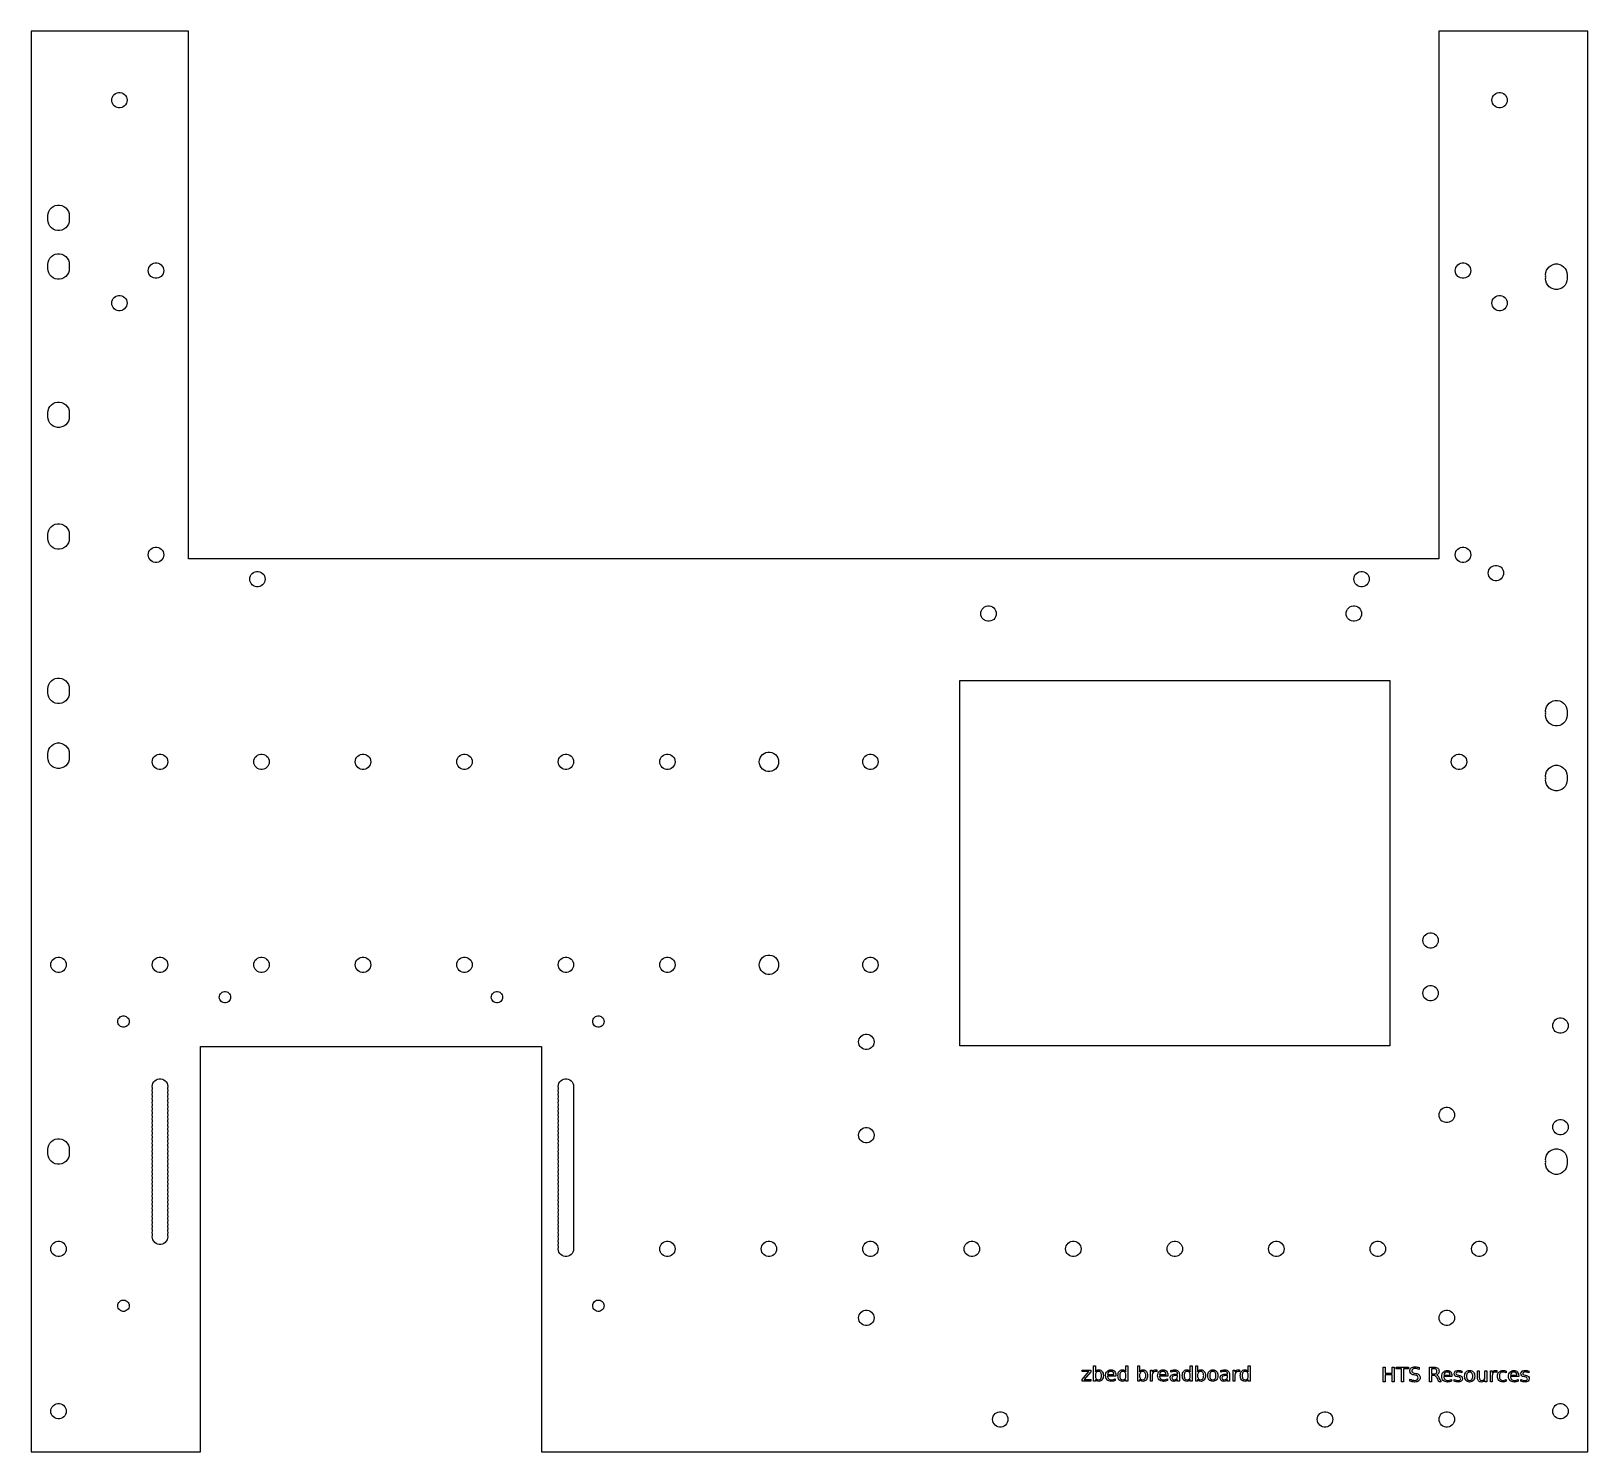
# Model space of a CAD drawing. Extents: x 0 to 383, y 0 to 350.
import ezdxf

# ---------------------------------------------------------------- set-up
doc = ezdxf.new("R2010")
doc.units = 0
doc.layers.add('Layer_1', color=7, linetype='CONTINUOUS')

msp = doc.modelspace()

# ---------------------------------------------------------------- linework, layer by layer
at = {"layer": 'Layer_1', "color": 5}
for points in [[(41.945139, 100.00698), (125.83576, 100.00698), (125.83576, 0.2495), (383.25018, 0.2495), (383.25018, 349.75009), (346.548, 349.75009), (346.548, 219.935665), (38.949045, 219.935665), (38.949045, 349.75009), (0.2495, 349.75009), (0.2495, 0.2495), (41.945139, 0.2495)], [(21.772839, 330.887046), (21.384844, 330.970186), (21.022406, 331.131937), (20.701527, 331.364737), (20.436058, 331.659138), (20.237702, 332.00267), (20.115066, 332.380214), (20.073626, 332.774651), (20.115066, 333.169051), (20.237702, 333.546595), (20.436058, 333.890128), (20.701527, 334.184907), (21.022406, 334.417329), (21.384844, 334.57908), (21.772839, 334.66222), (22.16952, 334.66222), (22.557515, 334.57908), (22.919953, 334.417329), (23.240833, 334.184907), (23.506301, 333.890128), (23.704656, 333.546595), (23.827293, 333.169051), (23.868733, 332.774651), (23.827293, 332.380214), (23.704656, 332.00267), (23.506301, 331.659138), (23.240833, 331.364737), (22.919953, 331.131937), (22.557515, 330.970186), (22.16952, 330.887046)], [(361.32975, 330.887046), (360.94224, 330.970186), (360.57988, 331.131937), (360.25942, 331.364737), (359.99368, 331.659138), (359.79514, 332.00267), (359.67323, 332.380214), (359.63133, 332.774651), (359.67323, 333.169051), (359.79514, 333.546595), (359.99368, 333.890128), (360.25942, 334.184907), (360.57988, 334.417329), (360.94224, 334.57908), (361.32975, 334.66222), (361.72722, 334.66222), (362.11471, 334.57908), (362.47707, 334.417329), (362.79754, 334.184907), (363.06327, 333.890128), (363.2622, 333.546595), (363.38412, 333.169051), (363.42602, 332.774651), (363.38412, 332.380214), (363.2622, 332.00267), (363.06327, 331.659138), (362.79754, 331.364737), (362.47707, 331.131937), (362.11471, 330.970186), (361.72722, 330.887046)], [(6.714073, 300.685205), (6.172878, 300.800093), (5.667437, 301.024579), (5.219821, 301.350348), (4.849603, 301.760772), (4.572963, 302.240053), (4.401984, 302.766347), (4.344164, 303.316525), (4.370434, 303.565954), (4.344164, 303.815383), (4.370434, 304.064811), (4.344164, 304.31424), (4.401984, 304.864495), (4.572963, 305.390713), (4.849603, 305.870032), (5.219821, 306.280456), (5.667437, 306.606225), (6.172878, 306.83071), (6.714073, 306.945599), (7.267351, 306.945599), (7.808545, 306.83071), (8.313986, 306.606225), (8.761602, 306.280456), (9.131819, 305.870032), (9.40846, 305.390713), (9.579439, 304.864495), (9.637259, 304.31424), (9.610989, 304.064811), (9.637259, 303.815383), (9.610989, 303.565954), (9.637259, 303.316525), (9.579439, 302.766347), (9.40846, 302.240053), (9.131819, 301.760772), (8.761602, 301.350348), (8.313986, 301.024579), (7.808545, 300.800093), (7.267351, 300.685205)], [(6.714073, 288.702313), (6.172878, 288.817202), (5.667437, 289.041687), (5.219821, 289.367456), (4.849603, 289.77788), (4.572963, 290.257199), (4.401984, 290.783455), (4.344164, 291.333634), (4.370434, 291.583063), (4.344164, 291.832492), (4.370434, 292.08192), (4.344164, 292.331727), (4.401984, 292.881943), (4.572963, 293.408162), (4.849603, 293.887481), (5.219821, 294.297942), (5.667437, 294.623711), (6.172878, 294.848197), (6.714073, 294.963085), (7.267351, 294.963085), (7.808545, 294.848197), (8.313986, 294.623711), (8.761602, 294.297942), (9.131819, 293.887481), (9.40846, 293.408162), (9.579439, 292.881943), (9.637259, 292.331727), (9.610989, 292.08192), (9.637259, 291.832492), (9.610989, 291.583063), (9.637259, 291.333634), (9.579439, 290.783455), (9.40846, 290.257199), (9.131819, 289.77788), (8.761602, 289.367456), (8.313986, 289.041687), (7.808545, 288.817202), (7.267351, 288.702313)], [(30.76112, 288.946829), (30.373124, 289.029969), (30.010686, 289.191719), (29.689694, 289.424142), (29.424339, 289.718921), (29.225983, 290.062452), (29.103347, 290.439997), (29.061907, 290.834434), (29.103347, 291.228871), (29.225983, 291.606416), (29.424339, 291.949947), (29.689694, 292.244726), (30.010686, 292.477147), (30.373124, 292.638898), (30.76112, 292.722038), (31.157801, 292.722038), (31.545796, 292.638898), (31.908234, 292.477147), (32.229114, 292.244726), (32.494582, 291.949947), (32.692937, 291.606416), (32.815573, 291.228871), (32.857013, 290.834434), (32.815573, 290.439997), (32.692937, 290.062452), (32.494582, 289.718921), (32.229114, 289.424142), (31.908234, 289.191719), (31.545796, 289.029969), (31.157801, 288.946829)], [(352.34145, 288.946829), (351.95395, 289.029969), (351.59144, 289.191719), (351.27086, 289.424142), (351.00521, 289.718921), (350.80648, 290.062452), (350.68464, 290.439997), (350.64264, 290.834434), (350.68464, 291.228871), (350.80648, 291.606416), (351.00521, 291.949947), (351.27086, 292.244726), (351.59144, 292.477147), (351.95395, 292.638898), (352.34145, 292.722038), (352.73894, 292.722038), (353.12643, 292.638898), (353.48894, 292.477147), (353.80952, 292.244726), (354.07518, 291.949947), (354.2739, 291.606416), (354.39576, 291.228871), (354.43776, 290.834434), (354.39576, 290.439997), (354.2739, 290.062452), (354.07518, 289.718921), (353.80952, 289.424142), (353.48894, 289.191719), (353.12643, 289.029969), (352.73894, 288.946829)], [(375.23363, 286.205759), (374.69232, 286.320647), (374.18697, 286.545133), (373.73956, 286.870902), (373.3689, 287.281288), (373.09222, 287.760607), (372.92161, 288.286863), (372.86381, 288.837042), (372.89021, 289.086471), (372.86381, 289.3359), (372.89021, 289.585328), (372.86381, 289.834757), (372.92161, 290.384974), (373.09222, 290.911193), (373.3689, 291.390512), (373.73956, 291.800973), (374.18697, 292.126742), (374.69232, 292.351228), (375.23363, 292.466115), (375.78688, 292.466115), (376.3282, 292.351228), (376.83354, 292.126742), (377.28094, 291.800973), (377.65161, 291.390512), (377.92828, 290.911193), (378.0989, 290.384974), (378.1567, 289.834757), (378.1303, 289.585328), (378.1567, 289.3359), (378.1303, 289.086471), (378.1567, 288.837042), (378.0989, 288.286863), (377.92828, 287.760607), (377.65161, 287.281288), (377.28094, 286.870902), (376.83354, 286.545133), (376.3282, 286.320647), (375.78688, 286.205759)], [(21.772839, 280.958234), (21.384844, 281.041374), (21.022406, 281.203124), (20.701527, 281.435546), (20.436058, 281.730326), (20.237702, 282.073857), (20.115066, 282.451401), (20.073626, 282.845839), (20.115066, 283.240276), (20.237702, 283.61782), (20.436058, 283.961352), (20.701527, 284.256131), (21.022406, 284.488553), (21.384844, 284.650304), (21.772839, 284.733444), (22.16952, 284.733444), (22.557515, 284.650304), (22.919953, 284.488553), (23.240833, 284.256131), (23.506301, 283.961352), (23.704656, 283.61782), (23.827293, 283.240276), (23.868733, 282.845839), (23.827293, 282.451401), (23.704656, 282.073857), (23.506301, 281.730326), (23.240833, 281.435546), (22.919953, 281.203124), (22.557515, 281.041374), (22.16952, 280.958234)], [(361.32975, 280.958234), (360.94224, 281.041374), (360.57988, 281.203124), (360.25942, 281.435546), (359.99368, 281.730326), (359.79514, 282.073857), (359.67323, 282.451401), (359.63133, 282.845839), (359.67323, 283.240276), (359.79514, 283.61782), (359.99368, 283.961352), (360.25942, 284.256131), (360.57988, 284.488553), (360.94224, 284.650304), (361.32975, 284.733444), (361.72722, 284.733444), (362.11471, 284.650304), (362.47707, 284.488553), (362.79754, 284.256131), (363.06327, 283.961352), (363.2622, 283.61782), (363.38412, 283.240276), (363.42602, 282.845839), (363.38412, 282.451401), (363.2622, 282.073857), (363.06327, 281.730326), (362.79754, 281.435546), (362.47707, 281.203124), (362.11471, 281.041374), (361.72722, 280.958234)], [(6.714073, 252.254307), (6.172878, 252.369197), (5.667437, 252.593687), (5.219821, 252.919077), (4.849603, 253.329537), (4.572963, 253.808857), (4.401984, 254.335077), (4.344164, 254.885297), (4.370434, 255.134717), (4.344164, 255.384144), (4.370434, 255.633574), (4.344164, 255.883004), (4.401984, 256.433184), (4.572963, 256.959444), (4.849603, 257.438754), (5.219821, 257.849144), (5.667437, 258.174914), (6.172878, 258.399394), (6.714073, 258.514284), (7.267351, 258.514284), (7.808545, 258.399394), (8.313986, 258.174914), (8.761602, 257.849144), (9.131819, 257.438754), (9.40846, 256.959444), (9.579439, 256.433184), (9.637259, 255.883004), (9.610989, 255.633574), (9.637259, 255.384144), (9.610989, 255.134717), (9.637259, 254.885297), (9.579439, 254.335077), (9.40846, 253.808857), (9.131819, 253.329537), (8.761602, 252.919077), (8.313986, 252.593687), (7.808545, 252.369197), (7.267351, 252.254307)], [(6.714073, 222.297115), (6.172878, 222.412005), (5.667437, 222.636495), (5.219821, 222.961885), (4.849603, 223.372305), (4.572963, 223.851622), (4.401984, 224.377842), (4.344164, 224.928052), (4.370434, 225.177482), (4.344164, 225.426912), (4.370434, 225.676342), (4.344164, 225.925772), (4.401984, 226.475952), (4.572963, 227.002242), (4.849603, 227.481522), (5.219821, 227.891952), (5.667437, 228.217722), (6.172878, 228.442202), (6.714073, 228.557092), (7.267351, 228.557092), (7.808545, 228.442202), (8.313986, 228.217722), (8.761602, 227.891952), (9.131819, 227.481522), (9.40846, 227.002242), (9.579439, 226.475952), (9.637259, 225.925772), (9.610989, 225.676342), (9.637259, 225.426912), (9.610989, 225.177482), (9.637259, 224.928052), (9.579439, 224.377842), (9.40846, 223.851622), (9.131819, 223.372305), (8.761602, 222.961885), (8.313986, 222.636495), (7.808545, 222.412005), (7.267351, 222.297115)], [(30.76112, 219.046755), (30.373124, 219.129955), (30.010686, 219.291705), (29.689694, 219.524125), (29.424339, 219.818905), (29.225983, 220.162435), (29.103347, 220.539975), (29.061907, 220.934415), (29.103347, 221.328855), (29.225983, 221.706395), (29.424339, 222.049925), (29.689694, 222.344335), (30.010686, 222.577135), (30.373124, 222.738885), (30.76112, 222.821985), (31.157801, 222.821985), (31.545796, 222.738885), (31.908234, 222.577135), (32.229114, 222.344335), (32.494582, 222.049925), (32.692937, 221.706395), (32.815573, 221.328855), (32.857013, 220.934415), (32.815573, 220.539975), (32.692937, 220.162435), (32.494582, 219.818905), (32.229114, 219.524125), (31.908234, 219.291705), (31.545796, 219.129955), (31.157801, 219.046755)], [(352.34145, 219.046755), (351.95395, 219.129955), (351.59144, 219.291705), (351.27086, 219.524125), (351.00521, 219.818905), (350.80648, 220.162435), (350.68464, 220.539975), (350.64264, 220.934415), (350.68464, 221.328855), (350.80648, 221.706395), (351.00521, 222.049925), (351.27086, 222.344335), (351.59144, 222.577135), (351.95395, 222.738885), (352.34145, 222.821985), (352.73894, 222.821985), (353.12643, 222.738885), (353.48894, 222.577135), (353.80952, 222.344335), (354.07518, 222.049925), (354.2739, 221.706395), (354.39576, 221.328855), (354.43776, 220.934415), (354.39576, 220.539975), (354.2739, 220.162435), (354.07518, 219.818905), (353.80952, 219.524125), (353.48894, 219.291705), (353.12643, 219.129955), (352.73894, 219.046755)], [(360.4309, 214.553188), (360.0434, 214.636288), (359.68103, 214.798038), (359.36057, 215.030838), (359.09484, 215.325238), (358.8963, 215.668768), (358.77438, 216.046308), (358.73248, 216.440748), (358.77438, 216.835188), (358.8963, 217.212728), (359.09484, 217.556258), (359.36057, 217.851038), (359.68103, 218.083468), (360.0434, 218.245218), (360.4309, 218.328318), (360.82841, 218.328318), (361.21587, 218.245218), (361.57861, 218.083468), (361.89907, 217.851038), (362.1648, 217.556258), (362.36334, 217.212728), (362.48527, 216.835188), (362.52717, 216.440748), (362.48527, 216.046308), (362.36334, 215.668768), (362.1648, 215.325238), (361.89907, 215.030838), (361.57861, 214.798038), (361.21587, 214.636288), (360.82841, 214.553188)], [(55.728566, 213.055338), (55.340575, 213.138438), (54.978137, 213.300188), (54.657257, 213.532608), (54.391789, 213.827388), (54.193434, 214.170918), (54.070798, 214.548468), (54.029358, 214.942898), (54.070798, 215.337338), (54.193434, 215.714888), (54.391789, 216.058418), (54.657257, 216.353198), (54.978137, 216.585618), (55.340575, 216.747368), (55.728566, 216.830468), (56.125251, 216.830468), (56.513243, 216.747368), (56.87568, 216.585618), (57.19656, 216.353198), (57.462028, 216.058418), (57.660384, 215.714888), (57.78302, 215.337338), (57.82446, 214.942898), (57.78302, 214.548468), (57.660384, 214.170918), (57.462028, 213.827388), (57.19656, 213.532608), (56.87568, 213.300188), (56.513243, 213.138438), (56.125251, 213.055338)], [(327.374, 213.055338), (326.98651, 213.138438), (326.62399, 213.300188), (326.30342, 213.532608), (326.03776, 213.827388), (325.83903, 214.170918), (325.71719, 214.548468), (325.67519, 214.942898), (325.71719, 215.337338), (325.83903, 215.714888), (326.03776, 216.058418), (326.30342, 216.353198), (326.62399, 216.585618), (326.98651, 216.747368), (327.374, 216.830468), (327.77149, 216.830468), (328.15898, 216.747368), (328.52149, 216.585618), (328.84207, 216.353198), (329.10773, 216.058418), (329.30646, 215.714888), (329.42831, 215.337338), (329.47031, 214.942898), (329.42831, 214.548468), (329.30646, 214.170918), (329.10773, 213.827388), (328.84207, 213.532608), (328.52149, 213.300188), (328.15898, 213.138438), (327.77149, 213.055338)], [(235.59366, 204.567514), (235.20617, 204.650614), (234.84366, 204.812364), (234.52308, 205.044784), (234.25742, 205.339564), (234.05868, 205.683094), (233.93684, 206.060644), (233.89484, 206.455074), (233.93684, 206.849514), (234.05868, 207.227064), (234.25742, 207.570594), (234.52308, 207.864991), (234.84366, 208.097411), (235.20617, 208.259161), (235.59366, 208.342261), (235.99114, 208.342261), (236.37864, 208.259161), (236.74116, 208.097411), (237.06173, 207.864991), (237.32739, 207.570594), (237.52612, 207.227064), (237.64796, 206.849514), (237.68996, 206.455074), (237.64796, 206.060644), (237.52612, 205.683094), (237.32739, 205.339564), (237.06173, 205.044784), (236.74116, 204.812364), (236.37864, 204.650614), (235.99114, 204.567514)], [(325.47648, 204.567514), (325.08898, 204.650614), (324.72646, 204.812364), (324.40589, 205.044784), (324.14023, 205.339564), (323.9415, 205.683094), (323.81966, 206.060644), (323.77766, 206.455074), (323.81966, 206.849514), (323.9415, 207.227064), (324.14023, 207.570594), (324.40589, 207.864991), (324.72646, 208.097411), (325.08898, 208.259161), (325.47648, 208.342261), (325.87396, 208.342261), (326.26145, 208.259161), (326.62396, 208.097411), (326.94454, 207.864991), (327.2102, 207.570594), (327.40894, 207.227064), (327.53078, 206.849514), (327.57278, 206.455074), (327.53078, 206.060644), (327.40894, 205.683094), (327.2102, 205.339564), (326.94454, 205.044784), (326.62396, 204.812364), (326.26145, 204.650614), (325.87396, 204.567514)], [(6.714073, 184.3514), (6.172878, 184.46591), (5.667437, 184.69039), (5.219821, 185.01616), (4.849603, 185.42655), (4.572963, 185.90587), (4.401984, 186.43212), (4.344164, 186.98234), (4.370434, 187.23177), (4.344164, 187.4812), (4.370434, 187.73063), (4.344164, 187.98006), (4.401984, 188.53027), (4.572963, 189.05653), (4.849603, 189.53585), (5.219821, 189.94627), (5.667437, 190.27204), (6.172878, 190.49653), (6.714073, 190.61142), (7.267351, 190.61142), (7.808545, 190.49653), (8.313986, 190.27204), (8.761602, 189.94627), (9.131819, 189.53585), (9.40846, 189.05653), (9.579439, 188.53027), (9.637259, 187.98006), (9.610989, 187.73063), (9.637259, 187.4812), (9.610989, 187.23177), (9.637259, 186.98234), (9.579439, 186.43212), (9.40846, 185.90587), (9.131819, 185.42655), (8.761602, 185.01616), (8.313986, 184.69039), (7.808545, 184.46591), (7.267351, 184.3514)], [(228.70164, 100.10679), (228.70164, 189.9784), (334.56363, 189.9784), (334.56363, 100.10679)], [(375.23363, 178.85924), (374.69232, 178.97413), (374.18697, 179.19862), (373.73956, 179.52439), (373.3689, 179.93481), (373.09222, 180.41413), (372.92161, 180.94035), (372.86381, 181.4906), (372.89021, 181.74003), (372.86381, 181.98946), (372.89021, 182.23889), (372.86381, 182.48832), (372.92161, 183.0385), (373.09222, 183.56479), (373.3689, 184.04407), (373.73956, 184.4545), (374.18697, 184.78026), (374.69232, 185.00475), (375.23363, 185.11964), (375.78688, 185.11964), (376.3282, 185.00475), (376.83354, 184.78026), (377.28094, 184.4545), (377.65161, 184.04407), (377.92828, 183.56479), (378.0989, 183.0385), (378.1567, 182.48832), (378.1303, 182.23889), (378.1567, 181.98946), (378.1303, 181.74003), (378.1567, 181.4906), (378.0989, 180.94035), (377.92828, 180.41413), (377.65161, 179.93481), (377.28094, 179.52439), (376.83354, 179.19862), (376.3282, 178.97413), (375.78688, 178.85924)], [(6.714073, 168.37425), (6.172878, 168.48913), (5.667437, 168.71362), (5.219821, 169.03939), (4.849603, 169.44977), (4.572963, 169.92909), (4.401984, 170.45535), (4.344164, 171.00553), (4.370434, 171.25496), (4.344164, 171.50439), (4.370434, 171.75381), (4.344164, 172.00324), (4.401984, 172.55346), (4.572963, 173.07968), (4.849603, 173.559), (5.219821, 173.96946), (5.667437, 174.29523), (6.172878, 174.51971), (6.714073, 174.6346), (7.267351, 174.6346), (7.808545, 174.51971), (8.313986, 174.29523), (8.761602, 173.96946), (9.131819, 173.559), (9.40846, 173.07968), (9.579439, 172.55346), (9.637259, 172.00324), (9.610989, 171.75381), (9.637259, 171.50439), (9.610989, 171.25496), (9.637259, 171.00553), (9.579439, 170.45535), (9.40846, 169.92909), (9.131819, 169.44977), (8.761602, 169.03939), (8.313986, 168.71362), (7.808545, 168.48913), (7.267351, 168.37425)], [(181.51217, 167.62331), (181.02181, 167.72724), (180.56441, 167.9317), (180.15894, 168.22534), (179.82338, 168.59798), (179.57271, 169.03236), (179.4179, 169.50869), (179.3659, 170.00698), (179.4179, 170.50524), (179.57271, 170.98157), (179.82338, 171.41595), (180.15894, 171.78858), (180.56441, 172.08223), (181.02181, 172.28669), (181.51217, 172.39061), (182.01352, 172.39061), (182.50388, 172.28669), (182.96128, 172.08223), (183.36676, 171.78858), (183.70231, 171.41595), (183.95298, 170.98157), (184.10779, 170.50524), (184.15979, 170.00698), (184.10779, 169.50869), (183.95298, 169.03236), (183.70231, 168.59798), (183.36676, 168.22534), (182.96128, 167.9317), (182.50388, 167.72724), (182.01352, 167.62331)], [(31.759817, 168.1196), (31.371824, 168.2027), (31.009386, 168.36446), (30.688508, 168.59688), (30.42304, 168.89166), (30.224684, 169.23519), (30.102047, 169.61273), (30.060607, 170.00717), (30.102047, 170.40161), (30.224684, 170.77915), (30.42304, 171.12268), (30.688508, 171.41746), (31.009386, 171.64988), (31.371824, 171.81163), (31.759817, 171.89473), (32.156501, 171.89473), (32.544493, 171.81163), (32.906931, 171.64988), (33.227809, 171.41746), (33.493277, 171.12268), (33.691633, 170.77915), (33.81427, 170.40161), (33.85571, 170.00717), (33.81427, 169.61273), (33.691633, 169.23519), (33.493277, 168.89166), (33.227809, 168.59688), (32.906931, 168.36446), (32.544493, 168.2027), (32.156501, 168.1196)], [(56.727267, 168.1196), (56.339272, 168.2027), (55.976833, 168.36446), (55.655954, 168.59688), (55.390486, 168.89166), (55.192131, 169.23519), (55.069494, 169.61273), (55.028054, 170.00717), (55.069494, 170.40161), (55.192131, 170.77915), (55.390486, 171.12268), (55.655954, 171.41746), (55.976833, 171.64988), (56.339272, 171.81163), (56.727267, 171.89473), (57.123948, 171.89473), (57.511944, 171.81163), (57.874381, 171.64988), (58.19526, 171.41746), (58.460728, 171.12268), (58.659084, 170.77915), (58.781721, 170.40161), (58.823161, 170.00717), (58.781721, 169.61273), (58.659084, 169.23519), (58.460728, 168.89166), (58.19526, 168.59688), (57.874381, 168.36446), (57.511944, 168.2027), (57.123948, 168.1196)], [(81.694314, 168.1196), (81.306824, 168.2027), (80.944304, 168.36446), (80.623734, 168.59688), (80.358074, 168.89166), (80.159344, 169.23519), (80.037494, 169.61273), (79.995594, 170.00717), (80.037494, 170.40161), (80.159344, 170.77915), (80.358074, 171.12268), (80.623734, 171.41746), (80.944304, 171.64988), (81.306824, 171.81163), (81.694314, 171.89473), (82.091791, 171.89473), (82.479291, 171.81163), (82.841801, 171.64988), (83.162381, 171.41746), (83.428041, 171.12268), (83.626771, 170.77915), (83.748621, 170.40161), (83.790521, 170.00717), (83.748621, 169.61273), (83.626771, 169.23519), (83.428041, 168.89166), (83.162381, 168.59688), (82.841801, 168.36446), (82.479291, 168.2027), (82.091791, 168.1196)], [(106.66176, 168.1196), (106.27426, 168.2027), (105.91175, 168.36446), (105.59118, 168.59688), (105.32552, 168.89166), (105.12678, 169.23519), (105.00494, 169.61273), (104.96294, 170.00717), (105.00494, 170.40161), (105.12678, 170.77915), (105.32552, 171.12268), (105.59118, 171.41746), (105.91175, 171.64988), (106.27426, 171.81163), (106.66176, 171.89473), (107.05925, 171.89473), (107.44673, 171.81163), (107.80925, 171.64988), (108.12983, 171.41746), (108.39548, 171.12268), (108.59422, 170.77915), (108.71606, 170.40161), (108.75806, 170.00717), (108.71606, 169.61273), (108.59422, 169.23519), (108.39548, 168.89166), (108.12983, 168.59688), (107.80925, 168.36446), (107.44673, 168.2027), (107.05925, 168.1196)], [(131.62921, 168.1196), (131.24171, 168.2027), (130.8792, 168.36446), (130.55863, 168.59688), (130.29296, 168.89166), (130.09423, 169.23519), (129.97239, 169.61273), (129.93039, 170.00717), (129.97239, 170.40161), (130.09423, 170.77915), (130.29296, 171.12268), (130.55863, 171.41746), (130.8792, 171.64988), (131.24171, 171.81163), (131.62921, 171.89473), (132.02669, 171.89473), (132.41418, 171.81163), (132.7767, 171.64988), (133.09728, 171.41746), (133.36293, 171.12268), (133.56167, 170.77915), (133.68351, 170.40161), (133.72551, 170.00717), (133.68351, 169.61273), (133.56167, 169.23519), (133.36293, 168.89166), (133.09728, 168.59688), (132.7767, 168.36446), (132.41418, 168.2027), (132.02669, 168.1196)], [(156.59666, 168.1196), (156.20916, 168.2027), (155.84665, 168.36446), (155.52607, 168.59688), (155.26041, 168.89166), (155.06168, 169.23519), (154.93984, 169.61273), (154.89784, 170.00717), (154.93984, 170.40161), (155.06168, 170.77915), (155.26041, 171.12268), (155.52607, 171.41746), (155.84665, 171.64988), (156.20916, 171.81163), (156.59666, 171.89473), (156.99414, 171.89473), (157.38163, 171.81163), (157.74415, 171.64988), (158.06473, 171.41746), (158.33038, 171.12268), (158.52911, 170.77915), (158.65096, 170.40161), (158.69296, 170.00717), (158.65096, 169.61273), (158.52911, 169.23519), (158.33038, 168.89166), (158.06473, 168.59688), (157.74415, 168.36446), (157.38163, 168.2027), (156.99414, 168.1196)], [(206.53156, 168.1196), (206.14406, 168.2027), (205.78154, 168.36446), (205.46096, 168.59688), (205.19531, 168.89166), (204.99658, 169.23519), (204.87473, 169.61273), (204.83273, 170.00717), (204.87473, 170.40161), (204.99658, 170.77915), (205.19531, 171.12268), (205.46096, 171.41746), (205.78154, 171.64988), (206.14406, 171.81163), (206.53156, 171.89473), (206.92903, 171.89473), (207.31653, 171.81163), (207.67904, 171.64988), (207.99962, 171.41746), (208.26528, 171.12268), (208.46401, 170.77915), (208.58586, 170.40161), (208.62786, 170.00717), (208.58586, 169.61273), (208.46401, 169.23519), (208.26528, 168.89166), (207.99962, 168.59688), (207.67904, 168.36446), (207.31653, 168.2027), (206.92903, 168.1196)], [(351.34275, 168.1196), (350.95526, 168.2027), (350.59274, 168.36446), (350.27217, 168.59688), (350.00651, 168.89166), (349.80778, 169.23519), (349.68594, 169.61273), (349.64394, 170.00717), (349.68594, 170.40161), (349.80778, 170.77915), (350.00651, 171.12268), (350.27217, 171.41746), (350.59274, 171.64988), (350.95526, 171.81163), (351.34275, 171.89473), (351.74024, 171.89473), (352.12773, 171.81163), (352.49024, 171.64988), (352.81082, 171.41746), (353.07648, 171.12268), (353.27522, 170.77915), (353.39706, 170.40161), (353.43906, 170.00717), (353.39706, 169.61273), (353.27522, 169.23519), (353.07648, 168.89166), (352.81082, 168.59688), (352.49024, 168.36446), (352.12773, 168.2027), (351.74024, 168.1196)], [(375.23363, 162.88209), (374.69232, 162.99698), (374.18697, 163.22147), (373.73956, 163.54723), (373.3689, 163.95766), (373.09222, 164.43698), (372.92161, 164.96323), (372.86381, 165.51341), (372.89021, 165.76284), (372.86381, 166.01227), (372.89021, 166.2617), (372.86381, 166.51113), (372.92161, 167.06134), (373.09222, 167.58756), (373.3689, 168.06688), (373.73956, 168.47734), (374.18697, 168.80273), (374.69232, 169.02722), (375.23363, 169.14211), (375.78688, 169.14211), (376.3282, 169.02722), (376.83354, 168.80273), (377.28094, 168.47734), (377.65161, 168.06688), (377.92828, 167.58756), (378.0989, 167.06134), (378.1567, 166.51113), (378.1303, 166.2617), (378.1567, 166.01227), (378.1303, 165.76284), (378.1567, 165.51341), (378.0989, 164.96323), (377.92828, 164.43698), (377.65161, 163.95766), (377.28094, 163.54723), (376.83354, 163.22147), (376.3282, 162.99698), (375.78688, 162.88209)], [(344.35187, 124.18237), (343.96437, 124.26547), (343.60186, 124.42722), (343.28128, 124.65964), (343.01563, 124.95442), (342.81689, 125.29795), (342.69505, 125.6755), (342.65305, 126.06993), (342.69505, 126.46437), (342.81689, 126.84192), (343.01563, 127.18545), (343.28128, 127.48023), (343.60186, 127.71265), (343.96437, 127.8744), (344.35187, 127.9575), (344.74935, 127.9575), (345.13685, 127.8744), (345.49936, 127.71265), (345.81993, 127.48023), (346.0856, 127.18545), (346.28432, 126.84192), (346.40617, 126.46437), (346.44817, 126.06993), (346.40617, 125.6755), (346.28432, 125.29795), (346.0856, 124.95442), (345.81993, 124.65964), (345.49936, 124.42722), (345.13685, 124.26547), (344.74935, 124.18237)], [(6.79237, 118.19094), (6.404376, 118.27404), (6.04195, 118.43579), (5.721067, 118.66821), (5.455614, 118.96299), (5.257273, 119.30652), (5.134633, 119.68407), (5.093193, 120.07851), (5.134633, 120.47294), (5.257273, 120.85049), (5.455614, 121.19402), (5.721067, 121.4888), (6.04195, 121.72122), (6.404376, 121.88297), (6.79237, 121.96607), (7.189053, 121.96607), (7.577047, 121.88297), (7.939473, 121.72122), (8.260356, 121.4888), (8.525809, 121.19402), (8.724149, 120.85049), (8.84679, 120.47294), (8.88823, 120.07851), (8.84679, 119.68407), (8.724149, 119.30652), (8.525809, 118.96299), (8.260356, 118.66821), (7.939473, 118.43579), (7.577047, 118.27404), (7.189053, 118.19094)], [(31.759817, 118.19094), (31.371824, 118.27404), (31.009386, 118.43579), (30.688508, 118.66821), (30.42304, 118.96299), (30.224684, 119.30652), (30.102047, 119.68407), (30.060607, 120.07851), (30.102047, 120.47294), (30.224684, 120.85049), (30.42304, 121.19402), (30.688508, 121.4888), (31.009386, 121.72122), (31.371824, 121.88297), (31.759817, 121.96607), (32.156501, 121.96607), (32.544493, 121.88297), (32.906931, 121.72122), (33.227809, 121.4888), (33.493277, 121.19402), (33.691633, 120.85049), (33.81427, 120.47294), (33.85571, 120.07851), (33.81427, 119.68407), (33.691633, 119.30652), (33.493277, 118.96299), (33.227809, 118.66821), (32.906931, 118.43579), (32.544493, 118.27404), (32.156501, 118.19094)], [(56.727267, 118.19094), (56.339272, 118.27404), (55.976833, 118.43579), (55.655954, 118.66821), (55.390486, 118.96299), (55.192131, 119.30652), (55.069494, 119.68407), (55.028054, 120.07851), (55.069494, 120.47294), (55.192131, 120.85049), (55.390486, 121.19402), (55.655954, 121.4888), (55.976833, 121.72122), (56.339272, 121.88297), (56.727267, 121.96607), (57.123948, 121.96607), (57.511944, 121.88297), (57.874381, 121.72122), (58.19526, 121.4888), (58.460728, 121.19402), (58.659084, 120.85049), (58.781721, 120.47294), (58.823161, 120.07851), (58.781721, 119.68407), (58.659084, 119.30652), (58.460728, 118.96299), (58.19526, 118.66821), (57.874381, 118.43579), (57.511944, 118.27404), (57.123948, 118.19094)], [(81.694314, 118.19094), (81.306824, 118.27404), (80.944304, 118.43579), (80.623734, 118.66821), (80.358074, 118.96299), (80.159344, 119.30652), (80.037494, 119.68407), (79.995594, 120.07851), (80.037494, 120.47294), (80.159344, 120.85049), (80.358074, 121.19402), (80.623734, 121.4888), (80.944304, 121.72122), (81.306824, 121.88297), (81.694314, 121.96607), (82.091791, 121.96607), (82.479291, 121.88297), (82.841801, 121.72122), (83.162381, 121.4888), (83.428041, 121.19402), (83.626771, 120.85049), (83.748621, 120.47294), (83.790521, 120.07851), (83.748621, 119.68407), (83.626771, 119.30652), (83.428041, 118.96299), (83.162381, 118.66821), (82.841801, 118.43579), (82.479291, 118.27404), (82.091791, 118.19094)], [(106.66176, 118.19094), (106.27426, 118.27404), (105.91175, 118.43579), (105.59118, 118.66821), (105.32552, 118.96299), (105.12678, 119.30652), (105.00494, 119.68407), (104.96294, 120.07851), (105.00494, 120.47294), (105.12678, 120.85049), (105.32552, 121.19402), (105.59118, 121.4888), (105.91175, 121.72122), (106.27426, 121.88297), (106.66176, 121.96607), (107.05925, 121.96607), (107.44673, 121.88297), (107.80925, 121.72122), (108.12983, 121.4888), (108.39548, 121.19402), (108.59422, 120.85049), (108.71606, 120.47294), (108.75806, 120.07851), (108.71606, 119.68407), (108.59422, 119.30652), (108.39548, 118.96299), (108.12983, 118.66821), (107.80925, 118.43579), (107.44673, 118.27404), (107.05925, 118.19094)], [(131.62921, 118.19094), (131.24171, 118.27404), (130.8792, 118.43579), (130.55863, 118.66821), (130.29296, 118.96299), (130.09423, 119.30652), (129.97239, 119.68407), (129.93039, 120.07851), (129.97239, 120.47294), (130.09423, 120.85049), (130.29296, 121.19402), (130.55863, 121.4888), (130.8792, 121.72122), (131.24171, 121.88297), (131.62921, 121.96607), (132.02669, 121.96607), (132.41418, 121.88297), (132.7767, 121.72122), (133.09728, 121.4888), (133.36293, 121.19402), (133.56167, 120.85049), (133.68351, 120.47294), (133.72551, 120.07851), (133.68351, 119.68407), (133.56167, 119.30652), (133.36293, 118.96299), (133.09728, 118.66821), (132.7767, 118.43579), (132.41418, 118.27404), (132.02669, 118.19094)], [(156.59666, 118.19094), (156.20916, 118.27404), (155.84665, 118.43579), (155.52607, 118.66821), (155.26041, 118.96299), (155.06168, 119.30652), (154.93984, 119.68407), (154.89784, 120.07851), (154.93984, 120.47294), (155.06168, 120.85049), (155.26041, 121.19402), (155.52607, 121.4888), (155.84665, 121.72122), (156.20916, 121.88297), (156.59666, 121.96607), (156.99414, 121.96607), (157.38163, 121.88297), (157.74415, 121.72122), (158.06473, 121.4888), (158.33038, 121.19402), (158.52911, 120.85049), (158.65096, 120.47294), (158.69296, 120.07851), (158.65096, 119.68407), (158.52911, 119.30652), (158.33038, 118.96299), (158.06473, 118.66821), (157.74415, 118.43579), (157.38163, 118.27404), (156.99414, 118.19094)], [(181.51217, 117.69465), (181.02181, 117.79858), (180.56441, 118.00304), (180.15894, 118.29668), (179.82338, 118.66931), (179.57271, 119.1037), (179.4179, 119.57999), (179.3659, 120.07832), (179.4179, 120.57661), (179.57271, 121.05291), (179.82338, 121.48729), (180.15894, 121.85992), (180.56441, 122.15357), (181.02181, 122.35802), (181.51217, 122.46195), (182.01352, 122.46195), (182.50388, 122.35802), (182.96128, 122.15357), (183.36676, 121.85992), (183.70231, 121.48729), (183.95298, 121.05291), (184.10779, 120.57661), (184.15979, 120.07832), (184.10779, 119.57999), (183.95298, 119.1037), (183.70231, 118.66931), (183.36676, 118.29668), (182.96128, 118.00304), (182.50388, 117.79858), (182.01352, 117.69465)], [(206.53156, 118.19094), (206.14406, 118.27404), (205.78154, 118.43579), (205.46096, 118.66821), (205.19531, 118.96299), (204.99658, 119.30652), (204.87473, 119.68407), (204.83273, 120.07851), (204.87473, 120.47294), (204.99658, 120.85049), (205.19531, 121.19402), (205.46096, 121.4888), (205.78154, 121.72122), (206.14406, 121.88297), (206.53156, 121.96607), (206.92903, 121.96607), (207.31653, 121.88297), (207.67904, 121.72122), (207.99962, 121.4888), (208.26528, 121.19402), (208.46401, 120.85049), (208.58586, 120.47294), (208.62786, 120.07851), (208.58586, 119.68407), (208.46401, 119.30652), (208.26528, 118.96299), (207.99962, 118.66821), (207.67904, 118.43579), (207.31653, 118.27404), (206.92903, 118.19094)], [(344.35187, 111.20093), (343.96437, 111.28403), (343.60186, 111.44578), (343.28128, 111.6782), (343.01563, 111.97298), (342.81689, 112.31651), (342.69505, 112.69406), (342.65305, 113.08849), (342.69505, 113.48293), (342.81689, 113.86048), (343.01563, 114.20401), (343.28128, 114.49841), (343.60186, 114.73083), (343.96437, 114.89296), (344.35187, 114.97606), (344.74935, 114.97606), (345.13685, 114.89296), (345.49936, 114.73083), (345.81993, 114.49841), (346.0856, 114.20401), (346.28432, 113.86048), (346.40617, 113.48293), (346.44817, 113.08849), (346.40617, 112.69406), (346.28432, 112.31651), (346.0856, 111.97298), (345.81993, 111.6782), (345.49936, 111.44578), (345.13685, 111.28403), (344.74935, 111.20093)], [(47.791215, 110.69965), (47.505289, 110.76055), (47.238235, 110.87959), (47.001756, 111.05117), (46.806231, 111.26772), (46.660003, 111.5213), (46.569723, 111.79908), (46.539153, 112.0897), (46.569723, 112.38032), (46.660003, 112.65809), (46.806231, 112.91168), (47.001756, 113.12823), (47.238235, 113.29981), (47.505289, 113.41885), (47.791215, 113.47975), (48.083445, 113.47975), (48.369372, 113.41885), (48.636425, 113.29981), (48.872904, 113.12823), (49.068466, 112.91168), (49.214657, 112.65809), (49.304947, 112.38032), (49.335517, 112.0897), (49.304947, 111.79908), (49.214657, 111.5213), (49.068466, 111.26772), (48.872904, 111.05117), (48.636425, 110.87959), (48.369372, 110.76055), (48.083445, 110.69965)], [(114.70428, 110.69965), (114.41763, 110.76055), (114.15099, 110.87959), (113.91429, 111.05117), (113.71853, 111.26772), (113.57273, 111.5213), (113.48293, 111.79908), (113.45193, 112.0897), (113.48293, 112.38032), (113.57273, 112.65809), (113.71853, 112.91168), (113.91429, 113.12823), (114.15099, 113.29981), (114.41763, 113.41885), (114.70428, 113.47975), (114.99591, 113.47975), (115.28254, 113.41885), (115.54918, 113.29981), (115.78589, 113.12823), (115.98164, 112.91168), (116.12745, 112.65809), (116.21725, 112.38032), (116.24825, 112.0897), (116.21725, 111.79908), (116.12745, 111.5213), (115.98164, 111.26772), (115.78589, 111.05117), (115.54918, 110.87959), (115.28254, 110.76055), (114.99591, 110.69965)], [(22.823769, 104.70822), (22.537842, 104.76912), (22.270789, 104.88816), (22.034309, 105.05974), (21.838747, 105.27629), (21.692519, 105.52988), (21.602239, 105.80765), (21.571669, 106.09827), (21.602239, 106.38889), (21.692519, 106.66667), (21.838747, 106.92025), (22.034309, 107.1368), (22.270789, 107.30838), (22.537842, 107.42742), (22.823769, 107.48832), (23.115999, 107.48832), (23.401925, 107.42742), (23.668979, 107.30838), (23.905457, 107.1368), (24.10102, 106.92025), (24.24721, 106.66667), (24.3375, 106.38889), (24.36807, 106.09827), (24.3375, 105.80765), (24.24721, 105.52988), (24.10102, 105.27629), (23.905457, 105.05974), (23.668979, 104.88816), (23.401925, 104.76912), (23.115999, 104.70822)], [(139.67172, 104.70822), (139.38512, 104.76912), (139.11848, 104.88816), (138.88177, 105.05974), (138.68602, 105.27629), (138.5402, 105.52988), (138.4504, 105.80765), (138.4194, 106.09827), (138.4504, 106.38889), (138.5402, 106.66667), (138.68602, 106.92025), (138.88177, 107.1368), (139.11848, 107.30838), (139.38512, 107.42742), (139.67172, 107.48832), (139.96334, 107.48832), (140.24999, 107.42742), (140.51663, 107.30838), (140.75333, 107.1368), (140.94909, 106.92025), (141.0949, 106.66667), (141.1847, 106.38889), (141.2157, 106.09827), (141.1847, 105.80765), (141.0949, 105.52988), (140.94909, 105.27629), (140.75333, 105.05974), (140.51663, 104.88816), (140.24999, 104.76912), (139.96334, 104.70822)], [(376.31023, 103.21233), (375.92272, 103.29543), (375.56036, 103.45719), (375.2399, 103.68961), (374.97416, 103.98439), (374.77562, 104.32792), (374.65371, 104.70546), (374.61181, 105.0999), (374.65371, 105.49434), (374.77562, 105.87188), (374.97416, 106.21541), (375.2399, 106.51019), (375.56036, 106.74261), (375.92272, 106.90436), (376.31023, 106.98746), (376.7077, 106.98746), (377.09519, 106.90436), (377.45755, 106.74261), (377.77802, 106.51019), (378.04375, 106.21541), (378.24267, 105.87188), (378.3646, 105.49434), (378.4065, 105.0999), (378.3646, 104.70546), (378.24267, 104.32792), (378.04375, 103.98439), (377.77802, 103.68961), (377.45755, 103.45719), (377.09519, 103.29543), (376.7077, 103.21233)], [(205.53286, 99.21803), (205.14536, 99.30113), (204.78285, 99.46288), (204.46227, 99.69568), (204.19661, 99.99008), (203.99788, 100.33361), (203.87604, 100.71115), (203.83404, 101.10559), (203.87604, 101.50003), (203.99788, 101.87757), (204.19661, 102.2211), (204.46227, 102.51551), (204.78285, 102.74831), (205.14536, 102.91006), (205.53286, 102.99316), (205.93034, 102.99316), (206.31783, 102.91006), (206.68034, 102.74831), (207.00092, 102.51551), (207.26658, 102.2211), (207.46531, 101.87757), (207.58716, 101.50003), (207.62916, 101.10559), (207.58716, 100.71115), (207.46531, 100.33361), (207.26658, 99.99008), (207.00092, 99.69568), (206.68034, 99.46288), (206.31783, 99.30113), (205.93034, 99.21803)], [(31.759817, 51.28692), (31.371824, 51.36972), (31.009386, 51.53109), (30.688508, 51.76389), (30.42304, 52.05867), (30.224684, 52.4022), (30.102047, 52.77975), (30.060607, 53.17415), (30.102047, 53.56859), (30.136017, 53.67365), (30.102047, 53.77871), (30.060607, 54.17315), (30.102047, 54.56759), (30.136017, 54.67265), (30.102047, 54.77771), (30.060607, 55.17215), (30.102047, 55.56658), (30.136017, 55.67165), (30.102047, 55.77671), (30.060607, 56.17115), (30.102047, 56.56558), (30.136017, 56.67065), (30.102047, 56.77571), (30.060607, 57.17015), (30.102047, 57.56458), (30.136017, 57.66965), (30.102047, 57.77471), (30.060607, 58.16918), (30.102047, 58.56362), (30.136017, 58.66868), (30.102047, 58.77375), (30.060607, 59.16818), (30.102047, 59.56262), (30.136017, 59.66768), (30.102047, 59.77275), (30.060607, 60.16718), (30.102047, 60.56162), (30.136017, 60.66668), (30.102047, 60.77175), (30.060607, 61.16618), (30.102047, 61.56062), (30.136017, 61.66568), (30.102047, 61.77074), (30.060607, 62.16518), (30.102047, 62.55962), (30.136017, 62.66468), (30.102047, 62.76974), (30.060607, 63.16418), (30.102047, 63.55862), (30.136017, 63.66368), (30.102047, 63.76874), (30.060607, 64.16318), (30.102047, 64.55762), (30.136017, 64.66268), (30.102047, 64.76774), (30.060607, 65.16222), (30.102047, 65.55666), (30.136017, 65.66172), (30.102047, 65.76678), (30.060607, 66.16118), (30.102047, 66.55562), (30.136017, 66.66068), (30.102047, 66.76574), (30.060607, 67.16018), (30.102047, 67.55462), (30.136017, 67.65968), (30.102047, 67.76474), (30.060607, 68.15918), (30.102047, 68.55362), (30.136017, 68.65868), (30.102047, 68.76374), (30.060607, 69.15818), (30.102047, 69.55262), (30.136017, 69.65768), (30.102047, 69.76274), (30.060607, 70.15718), (30.102047, 70.55162), (30.136017, 70.65668), (30.102047, 70.76174), (30.060607, 71.15618), (30.102047, 71.55062), (30.136017, 71.65568), (30.102047, 71.76074), (30.060607, 72.15518), (30.102047, 72.54962), (30.136017, 72.65468), (30.102047, 72.75974), (30.060607, 73.15418), (30.102047, 73.54861), (30.136017, 73.65368), (30.102047, 73.75874), (30.060607, 74.15318), (30.102047, 74.54761), (30.136017, 74.65268), (30.102047, 74.75774), (30.060607, 75.15218), (30.102047, 75.54661), (30.136017, 75.65168), (30.102047, 75.75674), (30.060607, 76.15118), (30.102047, 76.54561), (30.136017, 76.65068), (30.102047, 76.75574), (30.060607, 77.15018), (30.102047, 77.54461), (30.136017, 77.64968), (30.102047, 77.75474), (30.060607, 78.14921), (30.102047, 78.54365), (30.136017, 78.64871), (30.102047, 78.75378), (30.060607, 79.14817), (30.102047, 79.54261), (30.136017, 79.64767), (30.102047, 79.75274), (30.060607, 80.14717), (30.102047, 80.54161), (30.136017, 80.64667), (30.102047, 80.75174), (30.060607, 81.14617), (30.102047, 81.54061), (30.136017, 81.64567), (30.102047, 81.75074), (30.060607, 82.14517), (30.102047, 82.53961), (30.136017, 82.64467), (30.102047, 82.74974), (30.060607, 83.14417), (30.102047, 83.53861), (30.136017, 83.64367), (30.102047, 83.74874), (30.060607, 84.14317), (30.102047, 84.53761), (30.136017, 84.64267), (30.102047, 84.74773), (30.060607, 85.14221), (30.102047, 85.53665), (30.136017, 85.64171), (30.102047, 85.74677), (30.060607, 86.14121), (30.102047, 86.53565), (30.136017, 86.64071), (30.102047, 86.74577), (30.060607, 87.14021), (30.102047, 87.53461), (30.136017, 87.63967), (30.102047, 87.74473), (30.060607, 88.13917), (30.102047, 88.53361), (30.136017, 88.63867), (30.102047, 88.74373), (30.060607, 89.13817), (30.102047, 89.53261), (30.136017, 89.63767), (30.102047, 89.74273), (30.060607, 90.13717), (30.102047, 90.53161), (30.224684, 90.90915), (30.42304, 91.25268), (30.688508, 91.54746), (31.009386, 91.77988), (31.371824, 91.94164), (31.759817, 92.02474), (32.156501, 92.02474), (32.544493, 91.94164), (32.906931, 91.77988), (33.227809, 91.54746), (33.493277, 91.25268), (33.691633, 90.90915), (33.81427, 90.53161), (33.85571, 90.13717), (33.81427, 89.74273), (33.7803, 89.63767), (33.81427, 89.53261), (33.85571, 89.13817), (33.81427, 88.74373), (33.7803, 88.63867), (33.81427, 88.53361), (33.85571, 88.13917), (33.81427, 87.74473), (33.7803, 87.63967), (33.81427, 87.53461), (33.85571, 87.14021), (33.81427, 86.74577), (33.7803, 86.64071), (33.81427, 86.53565), (33.85571, 86.14121), (33.81427, 85.74677), (33.7803, 85.64171), (33.81427, 85.53665), (33.85571, 85.14221), (33.81427, 84.74773), (33.7803, 84.64267), (33.81427, 84.53761), (33.85571, 84.14317), (33.81427, 83.74874), (33.7803, 83.64367), (33.81427, 83.53861), (33.85571, 83.14417), (33.81427, 82.74974), (33.7803, 82.64467), (33.81427, 82.53961), (33.85571, 82.14517), (33.81427, 81.75074), (33.7803, 81.64567), (33.81427, 81.54061), (33.85571, 81.14617), (33.81427, 80.75174), (33.7803, 80.64667), (33.81427, 80.54161), (33.85571, 80.14717), (33.81427, 79.75274), (33.7803, 79.64767), (33.81427, 79.54261), (33.85571, 79.14817), (33.81427, 78.75378), (33.7803, 78.64871), (33.81427, 78.54365), (33.85571, 78.14921), (33.81427, 77.75474), (33.7803, 77.64968), (33.81427, 77.54461), (33.85571, 77.15018), (33.81427, 76.75574), (33.7803, 76.65068), (33.81427, 76.54561), (33.85571, 76.15118), (33.81427, 75.75674), (33.7803, 75.65168), (33.81427, 75.54661), (33.85571, 75.15218), (33.81427, 74.75774), (33.7803, 74.65268), (33.81427, 74.54761), (33.85571, 74.15318), (33.81427, 73.75874), (33.7803, 73.65368), (33.81427, 73.54861), (33.85571, 73.15418), (33.81427, 72.75974), (33.7803, 72.65468), (33.81427, 72.54962), (33.85571, 72.15518), (33.81427, 71.76074), (33.7803, 71.65568), (33.81427, 71.55062), (33.85571, 71.15618), (33.81427, 70.76174), (33.7803, 70.65668), (33.81427, 70.55162), (33.85571, 70.15718), (33.81427, 69.76274), (33.7803, 69.65768), (33.81427, 69.55262), (33.85571, 69.15818), (33.81427, 68.76374), (33.7803, 68.65868), (33.81427, 68.55362), (33.85571, 68.15918), (33.81427, 67.76474), (33.7803, 67.65968), (33.81427, 67.55462), (33.85571, 67.16018), (33.81427, 66.76574), (33.7803, 66.66068), (33.81427, 66.55562), (33.85571, 66.16118), (33.81427, 65.76678), (33.7803, 65.66172), (33.81427, 65.55666), (33.85571, 65.16222), (33.81427, 64.76774), (33.7803, 64.66268), (33.81427, 64.55762), (33.85571, 64.16318), (33.81427, 63.76874), (33.7803, 63.66368), (33.81427, 63.55862), (33.85571, 63.16418), (33.81427, 62.76974), (33.7803, 62.66468), (33.81427, 62.55962), (33.85571, 62.16518), (33.81427, 61.77074), (33.7803, 61.66568), (33.81427, 61.56062), (33.85571, 61.16618), (33.81427, 60.77175), (33.7803, 60.66668), (33.81427, 60.56162), (33.85571, 60.16718), (33.81427, 59.77275), (33.7803, 59.66768), (33.81427, 59.56262), (33.85571, 59.16818), (33.81427, 58.77375), (33.7803, 58.66868), (33.81427, 58.56362), (33.85571, 58.16918), (33.81427, 57.77471), (33.7803, 57.66965), (33.81427, 57.56458), (33.85571, 57.17015), (33.81427, 56.77571), (33.7803, 56.67065), (33.81427, 56.56558), (33.85571, 56.17115), (33.81427, 55.77671), (33.7803, 55.67165), (33.81427, 55.56658), (33.85571, 55.17215), (33.81427, 54.77771), (33.7803, 54.67265), (33.81427, 54.56759), (33.85571, 54.17315), (33.81427, 53.77871), (33.7803, 53.67365), (33.81427, 53.56859), (33.85571, 53.17415), (33.81427, 52.77975), (33.691633, 52.4022), (33.493277, 52.05867), (33.227809, 51.76389), (32.906931, 51.53109), (32.544493, 51.36972), (32.156501, 51.28692)], [(131.62921, 48.2912), (131.24171, 48.374), (130.8792, 48.53537), (130.55863, 48.76817), (130.29296, 49.06295), (130.09423, 49.40648), (129.97239, 49.78402), (129.93039, 50.17846), (129.97239, 50.5729), (130.00639, 50.67796), (129.97239, 50.78302), (129.93039, 51.17746), (129.97239, 51.57194), (130.00639, 51.677), (129.97239, 51.78206), (129.93039, 52.1765), (129.97239, 52.57094), (130.00639, 52.676), (129.97239, 52.78106), (129.93039, 53.17546), (129.97239, 53.5699), (130.00639, 53.67496), (129.97239, 53.78002), (129.93039, 54.17446), (129.97239, 54.5689), (130.00639, 54.67396), (129.97239, 54.77902), (129.93039, 55.17346), (129.97239, 55.5679), (130.00639, 55.67296), (129.97239, 55.77802), (129.93039, 56.17246), (129.97239, 56.5669), (130.00639, 56.67196), (129.97239, 56.77702), (129.93039, 57.17146), (129.97239, 57.5659), (130.00639, 57.67096), (129.97239, 57.77602), (129.93039, 58.17046), (129.97239, 58.56493), (130.00639, 58.67), (129.97239, 58.77506), (129.93039, 59.1695), (129.97239, 59.56393), (130.00639, 59.669), (129.97239, 59.77406), (129.93039, 60.1685), (129.97239, 60.56293), (130.00639, 60.668), (129.97239, 60.77306), (129.93039, 61.1675), (129.97239, 61.5619), (130.00639, 61.66696), (129.97239, 61.77202), (129.93039, 62.16646), (129.97239, 62.56089), (130.00639, 62.66596), (129.97239, 62.77102), (129.93039, 63.16546), (129.97239, 63.55989), (130.00639, 63.66496), (129.97239, 63.77002), (129.93039, 64.16446), (129.97239, 64.55889), (130.00639, 64.66396), (129.97239, 64.76902), (129.93039, 65.16346), (129.97239, 65.55793), (130.00639, 65.66299), (129.97239, 65.76806), (129.93039, 66.16246), (129.97239, 66.55689), (130.00639, 66.66196), (129.97239, 66.76702), (129.93039, 67.16146), (129.97239, 67.55589), (130.00639, 67.66095), (129.97239, 67.76602), (129.93039, 68.16045), (129.97239, 68.55489), (130.00639, 68.65995), (129.97239, 68.76502), (129.93039, 69.15945), (129.97239, 69.55389), (130.00639, 69.65895), (129.97239, 69.76402), (129.93039, 70.15845), (129.97239, 70.55289), (130.00639, 70.65795), (129.97239, 70.76302), (129.93039, 71.15745), (129.97239, 71.55189), (130.00639, 71.65695), (129.97239, 71.76202), (129.93039, 72.15645), (129.97239, 72.55089), (130.00639, 72.65595), (129.97239, 72.76102), (129.93039, 73.15545), (129.97239, 73.54989), (130.00639, 73.65495), (129.97239, 73.76001), (129.93039, 74.15445), (129.97239, 74.54885), (130.00639, 74.65391), (129.97239, 74.75898), (129.93039, 75.15341), (129.97239, 75.54785), (130.00639, 75.65291), (129.97239, 75.75798), (129.93039, 76.15241), (129.97239, 76.54685), (130.00639, 76.65191), (129.97239, 76.75698), (129.93039, 77.15141), (129.97239, 77.54585), (130.00639, 77.65091), (129.97239, 77.75598), (129.93039, 78.15041), (129.97239, 78.54489), (130.00639, 78.64995), (129.97239, 78.75501), (129.93039, 79.14941), (129.97239, 79.54385), (130.00639, 79.64891), (129.97239, 79.75397), (129.93039, 80.14841), (129.97239, 80.54285), (130.00639, 80.64791), (129.97239, 80.75297), (129.93039, 81.14741), (129.97239, 81.54185), (130.00639, 81.64691), (129.97239, 81.75197), (129.93039, 82.14641), (129.97239, 82.54085), (130.00639, 82.64591), (129.97239, 82.75097), (129.93039, 83.14541), (129.97239, 83.53985), (130.00639, 83.64491), (129.97239, 83.74997), (129.93039, 84.14441), (129.97239, 84.53885), (130.00639, 84.64391), (129.97239, 84.74897), (129.93039, 85.14341), (129.97239, 85.53785), (130.00639, 85.64291), (129.97239, 85.74797), (129.93039, 86.14241), (129.97239, 86.53685), (130.00639, 86.64191), (129.97239, 86.74697), (129.93039, 87.14141), (129.97239, 87.53581), (130.00639, 87.64087), (129.97239, 87.74593), (129.93039, 88.14037), (129.97239, 88.53481), (130.00639, 88.63987), (129.97239, 88.74493), (129.93039, 89.13937), (129.97239, 89.53381), (130.00639, 89.63887), (129.97239, 89.74393), (129.93039, 90.13837), (129.97239, 90.53281), (130.09423, 90.91035), (130.29296, 91.25388), (130.55863, 91.54866), (130.8792, 91.78108), (131.24171, 91.94283), (131.62921, 92.02593), (132.02669, 92.02593), (132.41418, 91.94283), (132.7767, 91.78108), (133.09728, 91.54866), (133.36293, 91.25388), (133.56167, 90.91035), (133.68351, 90.53281), (133.72551, 90.13837), (133.68351, 89.74393), (133.64951, 89.63887), (133.68351, 89.53381), (133.72551, 89.13937), (133.68351, 88.74493), (133.64951, 88.63987), (133.68351, 88.53481), (133.72551, 88.14037), (133.68351, 87.74593), (133.64951, 87.64087), (133.68351, 87.53581), (133.72551, 87.14141), (133.68351, 86.74697), (133.64951, 86.64191), (133.68351, 86.53685), (133.72551, 86.14241), (133.68351, 85.74797), (133.64951, 85.64291), (133.68351, 85.53785), (133.72551, 85.14341), (133.68351, 84.74897), (133.64951, 84.64391), (133.68351, 84.53885), (133.72551, 84.14441), (133.68351, 83.74997), (133.64951, 83.64491), (133.68351, 83.53985), (133.72551, 83.14541), (133.68351, 82.75097), (133.64951, 82.64591), (133.68351, 82.54085), (133.72551, 82.14641), (133.68351, 81.75197), (133.64951, 81.64691), (133.68351, 81.54185), (133.72551, 81.14741), (133.68351, 80.75297), (133.64951, 80.64791), (133.68351, 80.54285), (133.72551, 80.14841), (133.68351, 79.75397), (133.64951, 79.64891), (133.68351, 79.54385), (133.72551, 79.14941), (133.68351, 78.75501), (133.64951, 78.64995), (133.68351, 78.54489), (133.72551, 78.15041), (133.68351, 77.75598), (133.64951, 77.65091), (133.68351, 77.54585), (133.72551, 77.15141), (133.68351, 76.75698), (133.64951, 76.65191), (133.68351, 76.54685), (133.72551, 76.15241), (133.68351, 75.75798), (133.64951, 75.65291), (133.68351, 75.54785), (133.72551, 75.15341), (133.68351, 74.75898), (133.64951, 74.65391), (133.68351, 74.54885), (133.72551, 74.15445), (133.68351, 73.76001), (133.64951, 73.65495), (133.68351, 73.54989), (133.72551, 73.15545), (133.68351, 72.76102), (133.64951, 72.65595), (133.68351, 72.55089), (133.72551, 72.15645), (133.68351, 71.76202), (133.64951, 71.65695), (133.68351, 71.55189), (133.72551, 71.15745), (133.68351, 70.76302), (133.64951, 70.65795), (133.68351, 70.55289), (133.72551, 70.15845), (133.68351, 69.76402), (133.64951, 69.65895), (133.68351, 69.55389), (133.72551, 69.15945), (133.68351, 68.76502), (133.64951, 68.65995), (133.68351, 68.55489), (133.72551, 68.16045), (133.68351, 67.76602), (133.64951, 67.66095), (133.68351, 67.55589), (133.72551, 67.16146), (133.68351, 66.76702), (133.64951, 66.66196), (133.68351, 66.55689), (133.72551, 66.16246), (133.68351, 65.76806), (133.64951, 65.66299), (133.68351, 65.55793), (133.72551, 65.16346), (133.68351, 64.76902), (133.64951, 64.66396), (133.68351, 64.55889), (133.72551, 64.16446), (133.68351, 63.77002), (133.64951, 63.66496), (133.68351, 63.55989), (133.72551, 63.16546), (133.68351, 62.77102), (133.64951, 62.66596), (133.68351, 62.56089), (133.72551, 62.16646), (133.68351, 61.77202), (133.64951, 61.66696), (133.68351, 61.5619), (133.72551, 61.1675), (133.68351, 60.77306), (133.64951, 60.668), (133.68351, 60.56293), (133.72551, 60.1685), (133.68351, 59.77406), (133.64951, 59.669), (133.68351, 59.56393), (133.72551, 59.1695), (133.68351, 58.77506), (133.64951, 58.67), (133.68351, 58.56493), (133.72551, 58.17046), (133.68351, 57.77602), (133.64951, 57.67096), (133.68351, 57.5659), (133.72551, 57.17146), (133.68351, 56.77702), (133.64951, 56.67196), (133.68351, 56.5669), (133.72551, 56.17246), (133.68351, 55.77802), (133.64951, 55.67296), (133.68351, 55.5679), (133.72551, 55.17346), (133.68351, 54.77902), (133.64951, 54.67396), (133.68351, 54.5689), (133.72551, 54.17446), (133.68351, 53.78002), (133.64951, 53.67496), (133.68351, 53.5699), (133.72551, 53.17546), (133.68351, 52.78106), (133.64951, 52.676), (133.68351, 52.57094), (133.72551, 52.1765), (133.68351, 51.78206), (133.64951, 51.677), (133.68351, 51.57194), (133.72551, 51.17746), (133.68351, 50.78302), (133.64951, 50.67796), (133.68351, 50.5729), (133.72551, 50.17846), (133.68351, 49.78402), (133.56167, 49.40648), (133.36293, 49.06295), (133.09728, 48.76817), (132.7767, 48.53537), (132.41418, 48.374), (132.02669, 48.2912)], [(348.34665, 81.24371), (347.95917, 81.32691), (347.59665, 81.48866), (347.27607, 81.72108), (347.01042, 82.01586), (346.81169, 82.35939), (346.68984, 82.73693), (346.64784, 83.13137), (346.68984, 83.52581), (346.81169, 83.90335), (347.01042, 84.24688), (347.27607, 84.54129), (347.59665, 84.77371), (347.95917, 84.93546), (348.34665, 85.01856), (348.74414, 85.01856), (349.13164, 84.93546), (349.49415, 84.77371), (349.81473, 84.54129), (350.08039, 84.24688), (350.27912, 83.90335), (350.40096, 83.52581), (350.44296, 83.13137), (350.40096, 82.73693), (350.27912, 82.35939), (350.08039, 82.01586), (349.81473, 81.72108), (349.49415, 81.48866), (349.13164, 81.32691), (348.74414, 81.24371)], [(376.31023, 78.248), (375.92272, 78.3311), (375.56036, 78.49323), (375.2399, 78.72565), (374.97416, 79.02043), (374.77562, 79.36396), (374.65371, 79.74151), (374.61181, 80.13595), (374.65371, 80.53038), (374.77562, 80.90793), (374.97416, 81.25146), (375.2399, 81.54624), (375.56036, 81.77866), (375.92272, 81.94041), (376.31023, 82.02351), (376.7077, 82.02351), (377.09519, 81.94041), (377.45755, 81.77866), (377.77802, 81.54624), (378.04375, 81.25146), (378.24267, 80.90793), (378.3646, 80.53038), (378.4065, 80.13595), (378.3646, 79.74151), (378.24267, 79.36396), (378.04375, 79.02043), (377.77802, 78.72565), (377.45755, 78.49323), (377.09519, 78.3311), (376.7077, 78.248)], [(6.714073, 71.01332), (6.172878, 71.12821), (5.667437, 71.3527), (5.219821, 71.67846), (4.849603, 72.08889), (4.572963, 72.56821), (4.401984, 73.09443), (4.344164, 73.64464), (4.370434, 73.89407), (4.344164, 74.1435), (4.370434, 74.39293), (4.344164, 74.64236), (4.401984, 75.19257), (4.572963, 75.71883), (4.849603, 76.19811), (5.219821, 76.60857), (5.667437, 76.93434), (6.172878, 77.15883), (6.714073, 77.27372), (7.267351, 77.27372), (7.808545, 77.15883), (8.313986, 76.93434), (8.761602, 76.60857), (9.131819, 76.19811), (9.40846, 75.71883), (9.579439, 75.19257), (9.637259, 74.64236), (9.610989, 74.39293), (9.637259, 74.1435), (9.610989, 73.89407), (9.637259, 73.64464), (9.579439, 73.09443), (9.40846, 72.56821), (9.131819, 72.08889), (8.761602, 71.67846), (8.313986, 71.3527), (7.808545, 71.12821), (7.267351, 71.01332)], [(205.53286, 76.25087), (205.14536, 76.33397), (204.78285, 76.49572), (204.46227, 76.72852), (204.19661, 77.02292), (203.99788, 77.36646), (203.87604, 77.744), (203.83404, 78.13844), (203.87604, 78.53288), (203.99788, 78.91042), (204.19661, 79.25395), (204.46227, 79.54873), (204.78285, 79.78115), (205.14536, 79.9429), (205.53286, 80.0261), (205.93034, 80.0261), (206.31783, 79.9429), (206.68034, 79.78115), (207.00092, 79.54873), (207.26658, 79.25395), (207.46531, 78.91042), (207.58716, 78.53288), (207.62916, 78.13844), (207.58716, 77.744), (207.46531, 77.36646), (207.26658, 77.02292), (207.00092, 76.72852), (206.68034, 76.49572), (206.31783, 76.33397), (205.93034, 76.25087)], [(375.23363, 68.51639), (374.69232, 68.63166), (374.18697, 68.85652), (373.73956, 69.18191), (373.3689, 69.59301), (373.09222, 70.07203), (372.92161, 70.59814), (372.86381, 71.14839), (372.89021, 71.39782), (372.86381, 71.64725), (372.89021, 71.89668), (372.86381, 72.14611), (372.92161, 72.69632), (373.09222, 73.22258), (373.3689, 73.70186), (373.73956, 74.11232), (374.18697, 74.43809), (374.69232, 74.66258), (375.23363, 74.77746), (375.78688, 74.77746), (376.3282, 74.66258), (376.83354, 74.43809), (377.28094, 74.11232), (377.65161, 73.70186), (377.92828, 73.22258), (378.0989, 72.69632), (378.1567, 72.14611), (378.1303, 71.89668), (378.1567, 71.64725), (378.1303, 71.39782), (378.1567, 71.14839), (378.0989, 70.59814), (377.92828, 70.07203), (377.65161, 69.59301), (377.28094, 69.18191), (376.83354, 68.85652), (376.3282, 68.63166), (375.78688, 68.51639)], [(6.79237, 48.2912), (6.404376, 48.374), (6.04195, 48.53537), (5.721067, 48.76817), (5.455614, 49.06295), (5.257273, 49.40648), (5.134633, 49.78402), (5.093193, 50.17846), (5.134633, 50.5729), (5.257273, 50.95044), (5.455614, 51.29398), (5.721067, 51.58875), (6.04195, 51.82193), (6.404376, 51.98331), (6.79237, 52.06611), (7.189053, 52.06611), (7.577047, 51.98331), (7.939473, 51.82193), (8.260356, 51.58875), (8.525809, 51.29398), (8.724149, 50.95044), (8.84679, 50.5729), (8.88823, 50.17846), (8.84679, 49.78402), (8.724149, 49.40648), (8.525809, 49.06295), (8.260356, 48.76817), (7.939473, 48.53537), (7.577047, 48.374), (7.189053, 48.2912)], [(156.59666, 48.2912), (156.20916, 48.374), (155.84665, 48.53537), (155.52607, 48.76817), (155.26041, 49.06295), (155.06168, 49.40648), (154.93984, 49.78402), (154.89784, 50.17846), (154.93984, 50.5729), (155.06168, 50.95044), (155.26041, 51.29398), (155.52607, 51.58875), (155.84665, 51.82193), (156.20916, 51.98331), (156.59666, 52.06611), (156.99414, 52.06611), (157.38163, 51.98331), (157.74415, 51.82193), (158.06473, 51.58875), (158.33038, 51.29398), (158.52911, 50.95044), (158.65096, 50.5729), (158.69296, 50.17846), (158.65096, 49.78402), (158.52911, 49.40648), (158.33038, 49.06295), (158.06473, 48.76817), (157.74415, 48.53537), (157.38163, 48.374), (156.99414, 48.2912)], [(181.56411, 48.2912), (181.17661, 48.374), (180.8141, 48.53537), (180.49352, 48.76817), (180.22786, 49.06295), (180.02913, 49.40648), (179.90728, 49.78402), (179.86528, 50.17846), (179.90728, 50.5729), (180.02913, 50.95044), (180.22786, 51.29398), (180.49352, 51.58875), (180.8141, 51.82193), (181.17661, 51.98331), (181.56411, 52.06611), (181.96158, 52.06611), (182.34908, 51.98331), (182.7116, 51.82193), (183.03218, 51.58875), (183.29783, 51.29398), (183.49656, 50.95044), (183.61841, 50.5729), (183.66041, 50.17846), (183.61841, 49.78402), (183.49656, 49.40648), (183.29783, 49.06295), (183.03218, 48.76817), (182.7116, 48.53537), (182.34908, 48.374), (181.96158, 48.2912)], [(206.53156, 48.2912), (206.14406, 48.374), (205.78154, 48.53537), (205.46096, 48.76817), (205.19531, 49.06295), (204.99658, 49.40648), (204.87473, 49.78402), (204.83273, 50.17846), (204.87473, 50.5729), (204.99658, 50.95044), (205.19531, 51.29398), (205.46096, 51.58875), (205.78154, 51.82193), (206.14406, 51.98331), (206.53156, 52.06611), (206.92903, 52.06611), (207.31653, 51.98331), (207.67904, 51.82193), (207.99962, 51.58875), (208.26528, 51.29398), (208.46401, 50.95044), (208.58586, 50.5729), (208.62786, 50.17846), (208.58586, 49.78402), (208.46401, 49.40648), (208.26528, 49.06295), (207.99962, 48.76817), (207.67904, 48.53537), (207.31653, 48.374), (206.92903, 48.2912)], [(231.499, 48.2912), (231.11151, 48.374), (230.749, 48.53537), (230.42842, 48.76817), (230.16276, 49.06295), (229.96403, 49.40648), (229.84218, 49.78402), (229.80018, 50.17846), (229.84218, 50.5729), (229.96403, 50.95044), (230.16276, 51.29398), (230.42842, 51.58875), (230.749, 51.82193), (231.11151, 51.98331), (231.499, 52.06611), (231.89648, 52.06611), (232.28398, 51.98331), (232.6465, 51.82193), (232.96707, 51.58875), (233.23273, 51.29398), (233.43146, 50.95044), (233.5533, 50.5729), (233.5953, 50.17846), (233.5533, 49.78402), (233.43146, 49.40648), (233.23273, 49.06295), (232.96707, 48.76817), (232.6465, 48.53537), (232.28398, 48.374), (231.89648, 48.2912)], [(256.46645, 48.2912), (256.07896, 48.374), (255.71644, 48.53537), (255.39586, 48.76817), (255.13021, 49.06295), (254.93147, 49.40648), (254.80963, 49.78402), (254.76763, 50.17846), (254.80963, 50.5729), (254.93147, 50.95044), (255.13021, 51.29398), (255.39586, 51.58875), (255.71644, 51.82193), (256.07896, 51.98331), (256.46645, 52.06611), (256.86393, 52.06611), (257.25143, 51.98331), (257.61394, 51.82193), (257.93451, 51.58875), (258.20018, 51.29398), (258.39891, 50.95044), (258.52075, 50.5729), (258.56275, 50.17846), (258.52075, 49.78402), (258.39891, 49.40648), (258.20018, 49.06295), (257.93451, 48.76817), (257.61394, 48.53537), (257.25143, 48.374), (256.86393, 48.2912)], [(281.4339, 48.2912), (281.0464, 48.374), (280.68389, 48.53537), (280.36331, 48.76817), (280.09766, 49.06295), (279.89892, 49.40648), (279.77708, 49.78402), (279.73508, 50.17846), (279.77708, 50.5729), (279.89892, 50.95044), (280.09766, 51.29398), (280.36331, 51.58875), (280.68389, 51.82193), (281.0464, 51.98331), (281.4339, 52.06611), (281.83138, 52.06611), (282.21888, 51.98331), (282.58139, 51.82193), (282.90196, 51.58875), (283.16762, 51.29398), (283.36636, 50.95044), (283.4882, 50.5729), (283.5302, 50.17846), (283.4882, 49.78402), (283.36636, 49.40648), (283.16762, 49.06295), (282.90196, 48.76817), (282.58139, 48.53537), (282.21888, 48.374), (281.83138, 48.2912)], [(306.40135, 48.2912), (306.01386, 48.374), (305.65134, 48.53537), (305.33076, 48.76817), (305.06511, 49.06295), (304.86637, 49.40648), (304.74453, 49.78402), (304.70253, 50.17846), (304.74453, 50.5729), (304.86637, 50.95044), (305.06511, 51.29398), (305.33076, 51.58875), (305.65134, 51.82193), (306.01386, 51.98331), (306.40135, 52.06611), (306.79883, 52.06611), (307.18632, 51.98331), (307.54883, 51.82193), (307.86941, 51.58875), (308.13507, 51.29398), (308.33381, 50.95044), (308.45565, 50.5729), (308.49765, 50.17846), (308.45565, 49.78402), (308.33381, 49.40648), (308.13507, 49.06295), (307.86941, 48.76817), (307.54883, 48.53537), (307.18632, 48.374), (306.79883, 48.2912)], [(331.36879, 48.2912), (330.98129, 48.374), (330.61878, 48.53537), (330.29821, 48.76817), (330.03256, 49.06295), (329.83382, 49.40648), (329.71198, 49.78402), (329.66998, 50.17846), (329.71198, 50.5729), (329.83382, 50.95044), (330.03256, 51.29398), (330.29821, 51.58875), (330.61878, 51.82193), (330.98129, 51.98331), (331.36879, 52.06611), (331.76628, 52.06611), (332.15377, 51.98331), (332.51628, 51.82193), (332.83686, 51.58875), (333.10252, 51.29398), (333.30126, 50.95044), (333.4231, 50.5729), (333.4651, 50.17846), (333.4231, 49.78402), (333.30126, 49.40648), (333.10252, 49.06295), (332.83686, 48.76817), (332.51628, 48.53537), (332.15377, 48.374), (331.76628, 48.2912)], [(356.33625, 48.2912), (355.94874, 48.374), (355.58623, 48.53537), (355.26566, 48.76817), (355, 49.06295), (354.80127, 49.40648), (354.67942, 49.78402), (354.63742, 50.17846), (354.67942, 50.5729), (354.80127, 50.95044), (355, 51.29398), (355.26566, 51.58875), (355.58623, 51.82193), (355.94874, 51.98331), (356.33625, 52.06611), (356.73373, 52.06611), (357.12121, 51.98331), (357.48395, 51.82193), (357.80442, 51.58875), (358.07015, 51.29398), (358.2687, 50.95044), (358.39061, 50.5729), (358.43251, 50.17846), (358.39061, 49.78402), (358.2687, 49.40648), (358.07015, 49.06295), (357.80442, 48.76817), (357.48395, 48.53537), (357.12121, 48.374), (356.73373, 48.2912)], [(22.823769, 34.80773), (22.537842, 34.86863), (22.270789, 34.98767), (22.034309, 35.15925), (21.838747, 35.37618), (21.692519, 35.62938), (21.602239, 35.90716), (21.571669, 36.19778), (21.602239, 36.4884), (21.692519, 36.76617), (21.838747, 37.01938), (22.034309, 37.23631), (22.270789, 37.40789), (22.537842, 37.52655), (22.823769, 37.58745), (23.115999, 37.58745), (23.401925, 37.52655), (23.668979, 37.40789), (23.905457, 37.23631), (24.10102, 37.01938), (24.24721, 36.76617), (24.3375, 36.4884), (24.36807, 36.19778), (24.3375, 35.90716), (24.24721, 35.62938), (24.10102, 35.37618), (23.905457, 35.15925), (23.668979, 34.98767), (23.401925, 34.86863), (23.115999, 34.80773)], [(139.67172, 34.80773), (139.38512, 34.86863), (139.11848, 34.98767), (138.88177, 35.15925), (138.68602, 35.37618), (138.5402, 35.62938), (138.4504, 35.90716), (138.4194, 36.19778), (138.4504, 36.4884), (138.5402, 36.76617), (138.68602, 37.01938), (138.88177, 37.23631), (139.11848, 37.40789), (139.38512, 37.52655), (139.67172, 37.58745), (139.96334, 37.58745), (140.24999, 37.52655), (140.51663, 37.40789), (140.75333, 37.23631), (140.94909, 37.01938), (141.0949, 36.76617), (141.1847, 36.4884), (141.2157, 36.19778), (141.1847, 35.90716), (141.0949, 35.62938), (140.94909, 35.37618), (140.75333, 35.15925), (140.51663, 34.98767), (140.24999, 34.86863), (139.96334, 34.80773)], [(205.53286, 31.31547), (205.14536, 31.39827), (204.78285, 31.55964), (204.46227, 31.79282), (204.19661, 32.0876), (203.99788, 32.43113), (203.87604, 32.80868), (203.83404, 33.20311), (203.87604, 33.59755), (203.99788, 33.9751), (204.19661, 34.31863), (204.46227, 34.61341), (204.78285, 34.84658), (205.14536, 35.00796), (205.53286, 35.09076), (205.93034, 35.09076), (206.31783, 35.00796), (206.68034, 34.84658), (207.00092, 34.61341), (207.26658, 34.31863), (207.46531, 33.9751), (207.58716, 33.59755), (207.62916, 33.20311), (207.58716, 32.80868), (207.46531, 32.43113), (207.26658, 32.0876), (207.00092, 31.79282), (206.68034, 31.55964), (206.31783, 31.39827), (205.93034, 31.31547)], [(348.34665, 31.31547), (347.95917, 31.39827), (347.59665, 31.55964), (347.27607, 31.79282), (347.01042, 32.0876), (346.81169, 32.43113), (346.68984, 32.80868), (346.64784, 33.20311), (346.68984, 33.59755), (346.81169, 33.9751), (347.01042, 34.31863), (347.27607, 34.61341), (347.59665, 34.84658), (347.95917, 35.00796), (348.34665, 35.09076), (348.74414, 35.09076), (349.13164, 35.00796), (349.49415, 34.84658), (349.81473, 34.61341), (350.08039, 34.31863), (350.27912, 33.9751), (350.40096, 33.59755), (350.44296, 33.20311), (350.40096, 32.80868), (350.27912, 32.43113), (350.08039, 32.0876), (349.81473, 31.79282), (349.49415, 31.55964), (349.13164, 31.39827), (348.74414, 31.31547)], [(6.79237, 8.34826), (6.404376, 8.43106), (6.04195, 8.59243), (5.721067, 8.82561), (5.455614, 9.12039), (5.257273, 9.46392), (5.134633, 9.84146), (5.093193, 10.2359), (5.134633, 10.63034), (5.257273, 11.00788), (5.455614, 11.35141), (5.721067, 11.64619), (6.04195, 11.87899), (6.404376, 12.04037), (6.79237, 12.12317), (7.189053, 12.12317), (7.577047, 12.04037), (7.939473, 11.87899), (8.260356, 11.64619), (8.525809, 11.35141), (8.724149, 11.00788), (8.84679, 10.63034), (8.88823, 10.2359), (8.84679, 9.84146), (8.724149, 9.46392), (8.525809, 9.12039), (8.260356, 8.82561), (7.939473, 8.59243), (7.577047, 8.43106), (7.189053, 8.34826)], [(376.31023, 8.34826), (375.92272, 8.43106), (375.56036, 8.59243), (375.2399, 8.82561), (374.97416, 9.12039), (374.77562, 9.46392), (374.65371, 9.84146), (374.61181, 10.2359), (374.65371, 10.63034), (374.77562, 11.00788), (374.97416, 11.35141), (375.2399, 11.64619), (375.56036, 11.87899), (375.92272, 12.04037), (376.31023, 12.12317), (376.7077, 12.12317), (377.09519, 12.04037), (377.45755, 11.87899), (377.77802, 11.64619), (378.04375, 11.35141), (378.24267, 11.00788), (378.3646, 10.63034), (378.4065, 10.2359), (378.3646, 9.84146), (378.24267, 9.46392), (378.04375, 9.12039), (377.77802, 8.82561), (377.45755, 8.59243), (377.09519, 8.43106), (376.7077, 8.34826)], [(238.48989, 6.3511), (238.10239, 6.4335), (237.73987, 6.59525), (237.4193, 6.82843), (237.15365, 7.12321), (236.95491, 7.46674), (236.83307, 7.84429), (236.79107, 8.23872), (236.83307, 8.63316), (236.95491, 9.01071), (237.15365, 9.35424), (237.4193, 9.64902), (237.73987, 9.88219), (238.10239, 10.04357), (238.48989, 10.12637), (238.88737, 10.12637), (239.27486, 10.04357), (239.63737, 9.88219), (239.95795, 9.64902), (240.22361, 9.35424), (240.42235, 9.01071), (240.54419, 8.63316), (240.58619, 8.23872), (240.54419, 7.84429), (240.42235, 7.46674), (240.22361, 7.12321), (239.95795, 6.82843), (239.63737, 6.59525), (239.27486, 6.4335), (238.88737, 6.3511)], [(318.38573, 6.3511), (317.99823, 6.4335), (317.63571, 6.59525), (317.31513, 6.82843), (317.04948, 7.12321), (316.85075, 7.46674), (316.7289, 7.84429), (316.6869, 8.23872), (316.7289, 8.63316), (316.85075, 9.01071), (317.04948, 9.35424), (317.31513, 9.64902), (317.63571, 9.88219), (317.99823, 10.04357), (318.38573, 10.12637), (318.7832, 10.12637), (319.1707, 10.04357), (319.53321, 9.88219), (319.85379, 9.64902), (320.11945, 9.35424), (320.31818, 9.01071), (320.44003, 8.63316), (320.48203, 8.23872), (320.44003, 7.84429), (320.31818, 7.46674), (320.11945, 7.12321), (319.85379, 6.82843), (319.53321, 6.59525), (319.1707, 6.4335), (318.7832, 6.3511)], [(348.34665, 6.3511), (347.95917, 6.4335), (347.59665, 6.59525), (347.27607, 6.82843), (347.01042, 7.12321), (346.81169, 7.46674), (346.68984, 7.84429), (346.64784, 8.23872), (346.68984, 8.63316), (346.81169, 9.01071), (347.01042, 9.35424), (347.27607, 9.64902), (347.59665, 9.88219), (347.95917, 10.04357), (348.34665, 10.12637), (348.74414, 10.12637), (349.13164, 10.04357), (349.49415, 9.88219), (349.81473, 9.64902), (350.08039, 9.35424), (350.27912, 9.01071), (350.40096, 8.63316), (350.44296, 8.23872), (350.40096, 7.84429), (350.27912, 7.46674), (350.08039, 7.12321), (349.81473, 6.82843), (349.49415, 6.59525), (349.13164, 6.4335), (348.74414, 6.3511)]]:
    msp.add_lwpolyline(points, close=True, dxfattribs=at)
at = {"layer": 'Layer_1', "color": 7}
for points in [[(258.862644, 20.363997), (260.970355, 20.363997), (260.970355, 19.958867), (259.301551, 18.01754), (260.970355, 18.01754), (260.970355, 17.663051), (258.802356, 17.663051), (258.802356, 18.068181), (260.47116, 20.009508), (258.862644, 20.009508)], [(269.601351, 19.954025)], [(282.746801, 19.204037)], [(285.440521, 19.954025)], [(290.979891, 20.429111)], [(290.979891, 20.0529)], [(295.065084, 19.204037)], [(299.707352, 19.954025)], [(332.87401, 21.105962), (333.36114, 21.105962), (333.36114, 19.630082), (335.13123, 19.630082), (335.13123, 21.105962), (335.61837, 21.105962), (335.61837, 17.505492), (335.13123, 17.505492), (335.13123, 19.220122), (333.36114, 19.220122), (333.36114, 17.505492), (332.87401, 17.505492)], [(336.08863, 21.105962), (339.13443, 21.105962), (339.13443, 20.696002), (337.8563, 20.696002), (337.8563, 17.505492), (337.36676, 17.505492), (337.36676, 20.696002), (336.08863, 20.696002)], [(341.76545, 20.987842)], [(346.02187, 19.193592)], [(352.26783, 20.126792)], [(354.16814, 20.271562)], [(354.16814, 19.895362)], [(357.21154, 20.271562)], [(368.68578, 20.126792)], [(263.589317, 19.011103)], [(267.095734, 19.124451)], [(268.0893, 19.011103)], [(274.470304, 19.011103)], [(279.905978, 19.124451)], [(283.92847, 19.011103)], [(288.737134, 19.011103)], [(298.195298, 19.011103)], [(349.81768, 18.966952)], [(356.09499, 18.571412)], [(366.23562, 18.966952)]]:
    msp.add_lwpolyline(points, close=True, dxfattribs=at)
for points in [[(262.079676, 18.068181), (262.079676, 17.663051), (261.633536, 17.663051), (261.633536, 21.415451), (262.079676, 21.415451), (262.079676, 19.954025)], [(265.070018, 19.252271), (266.652007, 19.254679)], [(269.601351, 19.954025), (269.601351, 21.415451), (270.045082, 21.415451), (270.045082, 17.663051), (269.601351, 17.663051), (269.601351, 18.068181)], [(272.960665, 18.068181), (272.960665, 17.663051), (272.514525, 17.663051), (272.514525, 21.415451), (272.960665, 21.415451), (272.960665, 19.954025)], [(276.095703, 19.085874), (276.095703, 17.663051), (275.649562, 17.663051), (275.649562, 20.363997), (276.095703, 20.363997), (276.095703, 19.944394)], [(277.229138, 20.405034), (277.231551, 19.94921)], [(277.880262, 19.252271), (279.462248, 19.254679)], [(280.663207, 19.831047), (280.663207, 20.241019)], [(281.68089, 19.368026), (282.303074, 19.368026), (282.303074, 19.411444)], [(282.746801, 19.204037), (282.746801, 17.663051), (282.303074, 17.663051), (282.303074, 18.073023)], [(285.440521, 19.954025), (285.440521, 21.415451), (285.884249, 21.415451), (285.884249, 17.663051), (285.440521, 17.663051), (285.440521, 18.068181)], [(287.227493, 18.068181), (287.227493, 17.663051), (286.781353, 17.663051), (286.781353, 21.415451), (287.227493, 21.415451), (287.227493, 19.954025)], [(292.98149, 19.831047), (292.98149, 20.241019)], [(293.999173, 19.368026), (294.621357, 19.368026), (294.621357, 19.411444)], [(295.065084, 19.204037), (295.065084, 17.663051), (294.621357, 17.663051), (294.621357, 18.073023)], [(296.410742, 19.085874), (296.410742, 17.663051), (295.964601, 17.663051), (295.964601, 20.363997), (296.410742, 20.363997), (296.410742, 19.944394)], [(297.544177, 20.405034), (297.54659, 19.94921)], [(299.707352, 19.954025), (299.707352, 21.415451), (300.151079, 21.415451), (300.151079, 17.663051), (299.707352, 17.663051), (299.707352, 18.068181)], [(340.77671, 19.101962), (340.48009, 19.159862)], [(340.62478, 19.625252), (340.91899, 19.564952)], [(341.76545, 20.987802), (341.76545, 20.512722)], [(345.33216, 19.027192), (344.80162, 19.027192), (344.80162, 17.505492), (344.31448, 17.505492), (344.31448, 21.105962), (345.41416, 21.105962)], [(344.80162, 20.705642), (344.80162, 19.427512), (345.41416, 19.427512)], [(345.41416, 20.705642), (344.80162, 20.705642)], [(352.26783, 20.126872), (352.26783, 19.707252)], [(356.09499, 18.571412), (356.09499, 20.206452), (356.53871, 20.206452), (356.53871, 18.588292)], [(357.91331, 18.675102), (357.91331, 20.206452), (358.35704, 20.206452), (358.35704, 17.505492), (357.91331, 17.505492), (357.91331, 17.920282)], [(359.7051, 18.928322), (359.7051, 17.505492), (359.25896, 17.505492), (359.25896, 20.206452), (359.7051, 20.206452), (359.7051, 19.786842)], [(360.83854, 20.247662), (360.84095, 19.791662)], [(363.14882, 20.102862), (363.14882, 20.102752)], [(363.14882, 20.102752), (363.14882, 19.687962)], [(368.68578, 20.126872), (368.68578, 19.707252)], [(267.095734, 19.124451), (267.095734, 18.907413), (265.055548, 18.907413)], [(266.992036, 18.220105), (266.992036, 17.800502)], [(279.905978, 19.124451), (279.905978, 18.907413), (277.865792, 18.907413)], [(279.80228, 18.220105), (279.80228, 17.800502)], [(282.303074, 18.921886), (282.303074, 19.02076), (281.861757, 19.02076)], [(294.621357, 18.921886), (294.621357, 19.02076), (294.180039, 19.02076)], [(339.46241, 17.664662), (339.46241, 18.166262)], [(346.62476, 18.489412), (347.11913, 17.505492), (346.59582, 17.505492), (346.13521, 18.429122)], [(349.81768, 18.966902), (349.81768, 18.749862), (347.77749, 18.749862)], [(347.79196, 19.094722), (349.37395, 19.097132)], [(349.71398, 18.062572), (349.71398, 17.642952)], [(350.34822, 17.604292), (350.34822, 18.062492)], [(351.30079, 18.679852), (351.14645, 18.716052)], [(351.39002, 19.085042), (351.54195, 19.051242)], [(363.14882, 18.019252), (363.14882, 17.609282)], [(366.23562, 18.966902), (366.23562, 18.749862), (364.19544, 18.749862)], [(364.20991, 19.094722), (365.7919, 19.097132)], [(366.13193, 18.062572), (366.13193, 17.642952)], [(366.76617, 17.604292), (366.76617, 18.062492)], [(367.71874, 18.679852), (367.5644, 18.716052)], [(367.80797, 19.085042), (367.9599, 19.051242)]]:
    msp.add_lwpolyline(points, dxfattribs=at)
for points in [[(262.079676, 19.954025), (262.172922, 20.114804), (262.290285, 20.233778), (262.431765, 20.310948)], [(262.279836, 19.777998), (262.146396, 19.593107), (262.079676, 19.337476), (262.079676, 19.011103)], [(262.834495, 20.057742), (262.599769, 20.057742), (262.414883, 19.964494), (262.279836, 19.777998)], [(262.431765, 20.310948), (262.57485, 20.389723), (262.745267, 20.429111), (262.943017, 20.429111)], [(263.386744, 19.777998), (263.253304, 19.964494), (263.069221, 20.057742), (262.834495, 20.057742)], [(262.943017, 20.429111), (263.270989, 20.429111), (263.537065, 20.298883), (263.741246, 20.038427)], [(263.589317, 19.011103), (263.589317, 19.337476), (263.521793, 19.593107), (263.386744, 19.777998)], [(263.741246, 20.038427), (263.947032, 19.777989), (264.049925, 19.435548), (264.049925, 19.011103)], [(264.592527, 18.987), (264.592527, 19.429118), (264.711498, 19.779594), (264.949439, 20.038427)], [(264.949439, 20.038427), (265.18899, 20.298883), (265.511336, 20.429111), (265.916478, 20.429111)], [(265.325645, 19.843112), (265.177736, 19.703236), (265.092527, 19.506289), (265.070018, 19.252271)], [(265.921302, 20.0529), (265.673713, 20.0529), (265.475161, 19.982971), (265.325645, 19.843112)], [(265.916478, 20.429111), (266.279822, 20.429111), (266.566798, 20.311751), (266.777409, 20.07703)], [(266.447023, 19.835862), (266.31519, 19.980554), (266.13995, 20.0529), (265.921302, 20.0529)], [(266.652007, 19.254679), (266.648796, 19.497443), (266.580469, 19.691171), (266.447023, 19.835862)], [(266.777409, 20.07703), (266.989626, 19.843914), (267.095734, 19.526388), (267.095734, 19.124451)], [(267.631103, 19.011103), (267.631103, 19.435548), (267.733192, 19.777989), (267.937371, 20.038427)], [(267.937371, 20.038427), (268.143159, 20.298883), (268.409235, 20.429111), (268.7356, 20.429111)], [(268.28946, 19.777998), (268.15602, 19.593107), (268.0893, 19.337476), (268.0893, 19.011103)], [(268.844119, 20.057742), (268.609395, 20.057742), (268.424509, 19.964494), (268.28946, 19.777998)], [(268.7356, 20.429111), (268.934957, 20.429111), (269.105374, 20.389723), (269.246852, 20.310948)], [(269.398781, 19.777998), (269.263733, 19.964494), (269.078845, 20.057742), (268.844119, 20.057742)], [(269.246852, 20.310948), (269.389939, 20.233778), (269.508105, 20.114804), (269.601351, 19.954025)], [(269.601351, 19.011103), (269.601351, 19.337476), (269.533828, 19.593107), (269.398781, 19.777998)], [(272.960665, 19.954025), (273.053912, 20.114804), (273.171274, 20.233778), (273.312752, 20.310948)], [(273.160825, 19.777998), (273.027385, 19.593107), (272.960665, 19.337476), (272.960665, 19.011103)], [(273.715485, 20.057742), (273.480759, 20.057742), (273.295872, 19.964494), (273.160825, 19.777998)], [(273.312752, 20.310948), (273.455838, 20.389723), (273.626257, 20.429111), (273.824006, 20.429111)], [(274.267734, 19.777998), (274.134294, 19.964494), (273.950211, 20.057742), (273.715485, 20.057742)], [(273.824006, 20.429111), (274.151978, 20.429111), (274.418054, 20.298883), (274.622233, 20.038427)], [(274.470304, 19.011103), (274.470304, 19.337476), (274.40278, 19.593107), (274.267734, 19.777998)], [(274.622233, 20.038427), (274.828021, 19.777989), (274.930914, 19.435548), (274.930914, 19.011103)], [(276.095703, 19.944394), (276.188949, 20.108383), (276.310331, 20.229765), (276.459849, 20.30854)], [(276.295863, 19.787629), (276.162423, 19.625263), (276.095703, 19.391345), (276.095703, 19.085874)], [(276.874639, 20.033612), (276.623835, 20.033612), (276.43091, 19.951618), (276.295863, 19.787629)], [(276.459849, 20.30854), (276.609365, 20.388921), (276.791036, 20.429111), (277.004861, 20.429111)], [(277.067562, 20.011916), (277.009686, 20.02638), (276.945378, 20.033612), (276.874639, 20.033612)], [(277.004861, 20.429111), (277.035408, 20.429111), (277.069171, 20.42673), (277.106149, 20.421967)], [(277.231551, 19.94921), (277.181711, 19.978155), (277.127048, 19.999057), (277.067562, 20.011916)], [(277.106149, 20.421967), (277.143126, 20.418792), (277.184122, 20.413148), (277.229138, 20.405034)], [(277.402771, 18.987), (277.402771, 19.429118), (277.521742, 19.779594), (277.759683, 20.038427)], [(277.759683, 20.038427), (277.999232, 20.298883), (278.321577, 20.429111), (278.726719, 20.429111)], [(278.135886, 19.843112), (277.987977, 19.703236), (277.902769, 19.506289), (277.880262, 19.252271)], [(278.731543, 20.0529), (278.483956, 20.0529), (278.285404, 19.982971), (278.135886, 19.843112)], [(278.726719, 20.429111), (279.090063, 20.429111), (279.37704, 20.311751), (279.58765, 20.07703)], [(279.257265, 19.835862), (279.125433, 19.980554), (278.950193, 20.0529), (278.731543, 20.0529)], [(279.462248, 19.254679), (279.459038, 19.497443), (279.39071, 19.691171), (279.257265, 19.835862)], [(279.58765, 20.07703), (279.799868, 19.843914), (279.905978, 19.526388), (279.905978, 19.124451)], [(280.663207, 20.241019), (280.825587, 20.303707), (280.983143, 20.350327), (281.135875, 20.380878)], [(281.085234, 19.997443), (280.938931, 19.960472), (280.798256, 19.905007), (280.663207, 19.831047)], [(280.769319, 19.136516), (280.973498, 19.290856), (281.277355, 19.368026), (281.68089, 19.368026)], [(281.536195, 20.0529), (281.381855, 20.0529), (281.231534, 20.034414), (281.085234, 19.997443)], [(281.135875, 20.380878), (281.288608, 20.413033), (281.437322, 20.429111), (281.582015, 20.429111)], [(282.100503, 19.884096), (281.967063, 19.996632), (281.778961, 20.0529), (281.536195, 20.0529)], [(281.582015, 20.429111), (281.972689, 20.429111), (282.264488, 20.327829), (282.457413, 20.125264)], [(282.303074, 19.411444), (282.303074, 19.615614), (282.23555, 19.773165), (282.100503, 19.884096)], [(282.457413, 20.125264), (282.650338, 19.922681), (282.746801, 19.615606), (282.746801, 19.204037)], [(283.470273, 19.011103), (283.470273, 19.435548), (283.572362, 19.777989), (283.776541, 20.038427)], [(283.776541, 20.038427), (283.982329, 20.298883), (284.248405, 20.429111), (284.57477, 20.429111)], [(284.12863, 19.777998), (283.99519, 19.593107), (283.92847, 19.337476), (283.92847, 19.011103)], [(284.683289, 20.057742), (284.448563, 20.057742), (284.263677, 19.964494), (284.12863, 19.777998)], [(284.57477, 20.429111), (284.774125, 20.429111), (284.944542, 20.389723), (285.086022, 20.310948)], [(285.237951, 19.777998), (285.102902, 19.964494), (284.918015, 20.057742), (284.683289, 20.057742)], [(285.086022, 20.310948), (285.229109, 20.233778), (285.347275, 20.114804), (285.440521, 19.954025)], [(285.440521, 19.011103), (285.440521, 19.337476), (285.372998, 19.593107), (285.237951, 19.777998)], [(287.227493, 19.954025), (287.320741, 20.114804), (287.438104, 20.233778), (287.579582, 20.310948)], [(287.427653, 19.777998), (287.294213, 19.593107), (287.227493, 19.337476), (287.227493, 19.011103)], [(287.982315, 20.057742), (287.747589, 20.057742), (287.562702, 19.964494), (287.427653, 19.777998)], [(287.579582, 20.310948), (287.722669, 20.389723), (287.893086, 20.429111), (288.090834, 20.429111)], [(288.534561, 19.777998), (288.401122, 19.964494), (288.217039, 20.057742), (287.982315, 20.057742)], [(288.090834, 20.429111), (288.418808, 20.429111), (288.684884, 20.298883), (288.889063, 20.038427)], [(288.737134, 19.011103), (288.737134, 19.337476), (288.66961, 19.593107), (288.534561, 19.777998)], [(288.889063, 20.038427), (289.094851, 19.777989), (289.197745, 19.435548), (289.197745, 19.011103)], [(289.740347, 19.011103), (289.740347, 19.454845), (289.849671, 19.80211), (290.068319, 20.0529)], [(290.068319, 20.0529), (290.288576, 20.303707), (290.592433, 20.429111), (290.979891, 20.429111)], [(290.415585, 19.773156), (290.277322, 19.588283), (290.208191, 19.334265), (290.208191, 19.011103)], [(290.979891, 20.0529), (290.741951, 20.0529), (290.553849, 19.959652), (290.415585, 19.773156)], [(290.979891, 20.429111), (291.365742, 20.429111), (291.668795, 20.303707), (291.889052, 20.0529)], [(291.541787, 19.770748), (291.403524, 19.958849), (291.216226, 20.0529), (290.979891, 20.0529)], [(291.749183, 19.011103), (291.749183, 19.331037), (291.680051, 19.584252), (291.541787, 19.770748)], [(291.889052, 20.0529), (292.109309, 19.80211), (292.219437, 19.454845), (292.219437, 19.011103)], [(292.98149, 20.241019), (293.14387, 20.303707), (293.301426, 20.350327), (293.454158, 20.380878)], [(293.403517, 19.997443), (293.257214, 19.960472), (293.116539, 19.905007), (292.98149, 19.831047)], [(293.087601, 19.136516), (293.29178, 19.290856), (293.595638, 19.368026), (293.999173, 19.368026)], [(293.854478, 20.0529), (293.700137, 20.0529), (293.549817, 20.034414), (293.403517, 19.997443)], [(293.454158, 20.380878), (293.606891, 20.413033), (293.755605, 20.429111), (293.900298, 20.429111)], [(294.418786, 19.884096), (294.285346, 19.996632), (294.097243, 20.0529), (293.854478, 20.0529)], [(293.900298, 20.429111), (294.290971, 20.429111), (294.582771, 20.327829), (294.775696, 20.125264)], [(294.621357, 19.411444), (294.621357, 19.615614), (294.553833, 19.773165), (294.418786, 19.884096)], [(294.775696, 20.125264), (294.968621, 19.922681), (295.065084, 19.615606), (295.065084, 19.204037)], [(296.410742, 19.944394), (296.503988, 20.108383), (296.62537, 20.229765), (296.774888, 20.30854)], [(296.610901, 19.787629), (296.477462, 19.625263), (296.410742, 19.391345), (296.410742, 19.085874)], [(297.189678, 20.033612), (296.938874, 20.033612), (296.745948, 19.951618), (296.610901, 19.787629)], [(296.774888, 20.30854), (296.924404, 20.388921), (297.106074, 20.429111), (297.3199, 20.429111)], [(297.382601, 20.011916), (297.324724, 20.02638), (297.260417, 20.033612), (297.189678, 20.033612)], [(297.3199, 20.429111), (297.350447, 20.429111), (297.38421, 20.42673), (297.421188, 20.421967)], [(297.54659, 19.94921), (297.496749, 19.978155), (297.442086, 19.999057), (297.382601, 20.011916)], [(297.421188, 20.421967), (297.458164, 20.418792), (297.499161, 20.413148), (297.544177, 20.405034)], [(297.7371, 19.011103), (297.7371, 19.435548), (297.83919, 19.777989), (298.043369, 20.038427)], [(298.043369, 20.038427), (298.249156, 20.298883), (298.515233, 20.429111), (298.841598, 20.429111)], [(298.395458, 19.777998), (298.262018, 19.593107), (298.195298, 19.337476), (298.195298, 19.011103)], [(298.95012, 20.057742), (298.715394, 20.057742), (298.530506, 19.964494), (298.395458, 19.777998)], [(298.841598, 20.429111), (299.040955, 20.429111), (299.211372, 20.389723), (299.35285, 20.310948)], [(299.504779, 19.777998), (299.369732, 19.964494), (299.184846, 20.057742), (298.95012, 20.057742)], [(299.35285, 20.310948), (299.495937, 20.233778), (299.614104, 20.114804), (299.707352, 19.954025)], [(299.707352, 19.011103), (299.707352, 19.337476), (299.639828, 19.593107), (299.504779, 19.777998)], [(339.44794, 20.143782), (339.44794, 20.462109), (339.559677, 20.712912), (339.78315, 20.896192)], [(339.69151, 19.499892), (339.52913, 19.654232), (339.44794, 19.868862), (339.44794, 20.143782)], [(340.48009, 19.159862), (340.11675, 19.232209), (339.85389, 19.345552), (339.69151, 19.499892)], [(339.78315, 20.896192), (340.00823, 21.079466), (340.317713, 21.171102), (340.7116, 21.171102)], [(340.15212, 20.621232), (340.009033, 20.518339), (339.93749, 20.372036), (339.93749, 20.182322)], [(339.93749, 20.182322), (339.93749, 20.023162), (339.984917, 19.902586), (340.07977, 19.820592)], [(340.07977, 19.820592), (340.17623, 19.740206), (340.3579, 19.675092), (340.62478, 19.625252)], [(340.76707, 20.775572), (340.501797, 20.775572), (340.296813, 20.724126), (340.15212, 20.621232)], [(340.7116, 21.171102), (340.880407, 21.171102), (341.052433, 21.155836), (341.22768, 21.125302)], [(341.24214, 20.710472), (341.078153, 20.753872), (340.919797, 20.775572), (340.76707, 20.775572)], [(340.91899, 19.564952), (341.282337, 19.495819), (341.550023, 19.373632), (341.72205, 19.198392)], [(341.22768, 21.125302), (341.40292, 21.094769), (341.582177, 21.048949), (341.76545, 20.987842)], [(341.76545, 20.512722), (341.580563, 20.601142), (341.406127, 20.667059), (341.24214, 20.710472)], [(341.72205, 19.198392), (341.895683, 19.024759), (341.9825, 18.791642), (341.9825, 18.499042)], [(345.41416, 21.105962), (345.825733, 21.105962), (346.132803, 21.019949), (346.33537, 20.847922)], [(345.9447, 20.544072), (345.825727, 20.651786), (345.64888, 20.705642), (345.41416, 20.705642)], [(345.41416, 19.427512), (345.64888, 19.427512), (345.825727, 19.481372), (345.9447, 19.589092)], [(346.12557, 20.068992), (346.12557, 20.279599), (346.06528, 20.437959), (345.9447, 20.544072)], [(345.9447, 19.589092), (346.06528, 19.698412), (346.12557, 19.858379), (346.12557, 20.068992)], [(346.48007, 19.504682), (346.37557, 19.355169), (346.222837, 19.251472), (346.02187, 19.193592)], [(346.02187, 19.193592), (346.12637, 19.158259), (346.227657, 19.082696), (346.32573, 18.966902)], [(346.33537, 20.847922), (346.537943, 20.675902), (346.63923, 20.416259), (346.63923, 20.068992)], [(346.63923, 20.068992), (346.63923, 19.842306), (346.586177, 19.654202), (346.48007, 19.504682)], [(347.31447, 18.829492), (347.31447, 19.271612), (347.43344, 19.622096), (347.67138, 19.880942)], [(347.67138, 19.880942), (347.910933, 20.141389), (348.23328, 20.271612), (348.63842, 20.271612)], [(348.04759, 19.685552), (347.899677, 19.545679), (347.814467, 19.348736), (347.79196, 19.094722)], [(348.64324, 19.895362), (348.395653, 19.895362), (348.197103, 19.825426), (348.04759, 19.685552)], [(348.63842, 20.271612), (349.00176, 20.271612), (349.288737, 20.154249), (349.49935, 19.919522)], [(349.16896, 19.678312), (349.037133, 19.823012), (348.861893, 19.895362), (348.64324, 19.895362)], [(349.37395, 19.097132), (349.370617, 19.339892), (349.302287, 19.533619), (349.16896, 19.678312)], [(349.49935, 19.919522), (349.71157, 19.686402), (349.81768, 19.368879), (349.81768, 18.966952)], [(350.36751, 19.475692), (350.36751, 19.729712), (350.457543, 19.925856), (350.63761, 20.064122)], [(350.55079, 18.981322), (350.428603, 19.101902), (350.36751, 19.266692), (350.36751, 19.475692)], [(350.63761, 20.064122), (350.817677, 20.202382), (351.073303, 20.271512), (351.40449, 20.271512)], [(350.96076, 19.798862), (350.851433, 19.731342), (350.79677, 19.630059), (350.79677, 19.495012)], [(350.79677, 19.495012), (350.79677, 19.392119), (350.83616, 19.310929), (350.91494, 19.251442)], [(350.91494, 19.251442), (350.99372, 19.193576), (351.15208, 19.138109), (351.39002, 19.085042)], [(351.45754, 19.900152), (351.237287, 19.900152), (351.071693, 19.866389), (350.96076, 19.798862)], [(351.40449, 20.271512), (351.568477, 20.271512), (351.722817, 20.259446), (351.86751, 20.235312)], [(351.87716, 19.851952), (351.742107, 19.884086), (351.602233, 19.900152), (351.45754, 19.900152)], [(351.86751, 20.235312), (352.012203, 20.211179), (352.145643, 20.175006), (352.26783, 20.126792)], [(352.26783, 19.707252), (352.14243, 19.771586), (352.012207, 19.819819), (351.87716, 19.851952)], [(352.9286, 18.853562), (352.9286, 19.297289), (353.037923, 19.644556), (353.25657, 19.895362)], [(353.25657, 19.895362), (353.476823, 20.146162), (353.78068, 20.271562), (354.16814, 20.271562)], [(353.60384, 19.615612), (353.465573, 19.430726), (353.39644, 19.176709), (353.39644, 18.853562)], [(354.16814, 19.895362), (353.9302, 19.895362), (353.7421, 19.802112), (353.60384, 19.615612)], [(354.16814, 20.271562), (354.553993, 20.271562), (354.857047, 20.146162), (355.0773, 19.895362)], [(354.73004, 19.613202), (354.591773, 19.801309), (354.404473, 19.895362), (354.16814, 19.895362)], [(354.93743, 18.853562), (354.93743, 19.173496), (354.8683, 19.426709), (354.73004, 19.613202)], [(355.0773, 19.895362), (355.29756, 19.644556), (355.40769, 19.297289), (355.40769, 18.853562)], [(359.7051, 19.786842), (359.798347, 19.950829), (359.91973, 20.072209), (360.06925, 20.150982)], [(359.90526, 19.630082), (359.77182, 19.467709), (359.7051, 19.233789), (359.7051, 18.928322)], [(360.48404, 19.876062), (360.233233, 19.876062), (360.040307, 19.794069), (359.90526, 19.630082)], [(360.06925, 20.150982), (360.218763, 20.231369), (360.400433, 20.271562), (360.61426, 20.271562)], [(360.67696, 19.854362), (360.619093, 19.868829), (360.554787, 19.876062), (360.48404, 19.876062)], [(360.61426, 20.271562), (360.644793, 20.271562), (360.678557, 20.269229), (360.71555, 20.264562)], [(360.84095, 19.791662), (360.791083, 19.820596), (360.73642, 19.841496), (360.67696, 19.854362)], [(360.71555, 20.264562), (360.75255, 20.261229), (360.793547, 20.255596), (360.83854, 20.247662)], [(361.01217, 18.853662), (361.01217, 19.294176), (361.132747, 19.640636), (361.3739, 19.893042)], [(361.3739, 19.893042), (361.616667, 20.145456), (361.94866, 20.271662), (362.36988, 20.271662)], [(361.71876, 19.620482), (361.559593, 19.438809), (361.48001, 19.183182), (361.48001, 18.853602)], [(362.38917, 19.895402), (362.10139, 19.895402), (361.87792, 19.803762), (361.71876, 19.620482)], [(362.36988, 20.271662), (362.506533, 20.271662), (362.639973, 20.257196), (362.7702, 20.228262)], [(362.7702, 19.842302), (362.6448, 19.877702), (362.51779, 19.895402), (362.38917, 19.895402)], [(362.7702, 20.228262), (362.900427, 20.200929), (363.026633, 20.159129), (363.14882, 20.102862)], [(363.14882, 19.687962), (363.02342, 19.757096), (362.897213, 19.808542), (362.7702, 19.842302)], [(363.73242, 18.829492), (363.73242, 19.271612), (363.85139, 19.622096), (364.08933, 19.880942)], [(364.08933, 19.880942), (364.328877, 20.141389), (364.651223, 20.271612), (365.05637, 20.271612)], [(364.46553, 19.685552), (364.317623, 19.545679), (364.232417, 19.348736), (364.20991, 19.094722)], [(365.06119, 19.895362), (364.813603, 19.895362), (364.61505, 19.825426), (364.46553, 19.685552)], [(365.05637, 20.271612), (365.41971, 20.271612), (365.706687, 20.154249), (365.9173, 19.919522)], [(365.58691, 19.678312), (365.455077, 19.823012), (365.279837, 19.895362), (365.06119, 19.895362)], [(365.7919, 19.097132), (365.788567, 19.339892), (365.720237, 19.533619), (365.58691, 19.678312)], [(365.9173, 19.919522), (366.129513, 19.686402), (366.23562, 19.368879), (366.23562, 18.966952)], [(366.78546, 19.475692), (366.78546, 19.729712), (366.875493, 19.925856), (367.05556, 20.064122)], [(366.96874, 18.981322), (366.846553, 19.101902), (366.78546, 19.266692), (366.78546, 19.475692)], [(367.05556, 20.064122), (367.23562, 20.202382), (367.491247, 20.271512), (367.82244, 20.271512)], [(367.37871, 19.798862), (367.269383, 19.731342), (367.21472, 19.630059), (367.21472, 19.495012)], [(367.21472, 19.495012), (367.21472, 19.392119), (367.25411, 19.310929), (367.33289, 19.251442)], [(367.33289, 19.251442), (367.411663, 19.193576), (367.570023, 19.138109), (367.80797, 19.085042)], [(367.87549, 19.900152), (367.655237, 19.900152), (367.489643, 19.866389), (367.37871, 19.798862)], [(367.82244, 20.271512), (367.986427, 20.271512), (368.140767, 20.259446), (368.28546, 20.235312)], [(368.2951, 19.851952), (368.160053, 19.884086), (368.020183, 19.900152), (367.87549, 19.900152)], [(368.28546, 20.235312), (368.430153, 20.211179), (368.563593, 20.175006), (368.68578, 20.126792)], [(368.68578, 19.707252), (368.560373, 19.771586), (368.430147, 19.819819), (368.2951, 19.851952)], [(262.079676, 19.011103), (262.079676, 18.684748), (262.146396, 18.428323), (262.279836, 18.241827)], [(262.431765, 17.708877), (262.290285, 17.787652), (262.172922, 17.90742), (262.079676, 18.068181)], [(262.279836, 18.241827), (262.414883, 18.056936), (262.599769, 17.964491), (262.834495, 17.964491)], [(262.943017, 17.593122), (262.745267, 17.593122), (262.57485, 17.631707), (262.431765, 17.708877)], [(262.834495, 17.964491), (263.069221, 17.964491), (263.253304, 18.056936), (263.386744, 18.241827)], [(263.741246, 17.983779), (263.537065, 17.723341), (263.270989, 17.593122), (262.943017, 17.593122)], [(263.386744, 18.241827), (263.521793, 18.428323), (263.589317, 18.684748), (263.589317, 19.011103)], [(264.049925, 19.011103), (264.049925, 18.586676), (263.947032, 18.244235), (263.741246, 17.983779)], [(264.968733, 17.969306), (264.717929, 18.220114), (264.592527, 18.559345), (264.592527, 18.987)], [(265.993649, 17.593122), (265.562782, 17.593122), (265.221144, 17.718517), (264.968733, 17.969306)], [(265.055548, 18.907413), (265.074841, 18.601943), (265.166482, 18.368827), (265.330468, 18.208066)], [(265.330468, 18.208066), (265.496062, 18.048893), (265.725965, 17.969306), (266.020176, 17.969306)], [(266.502488, 17.646171), (266.335287, 17.610805), (266.165674, 17.593122), (265.993649, 17.593122)], [(266.020176, 17.969306), (266.190593, 17.969306), (266.355383, 17.990208), (266.514548, 18.032013)], [(266.992036, 17.800502), (266.832873, 17.73298), (266.669691, 17.681537), (266.502488, 17.646171)], [(266.514548, 18.032013), (266.675319, 18.073817), (266.834482, 18.136514), (266.992036, 18.220105)], [(267.937371, 17.983779), (267.733192, 18.244235), (267.631103, 18.586676), (267.631103, 19.011103)], [(268.7356, 17.593122), (268.409235, 17.593122), (268.143159, 17.723341), (267.937371, 17.983779)], [(268.0893, 19.011103), (268.0893, 18.684748), (268.15602, 18.428323), (268.28946, 18.241827)], [(268.28946, 18.241827), (268.424509, 18.056936), (268.609395, 17.964491), (268.844119, 17.964491)], [(269.246852, 17.708877), (269.105374, 17.631707), (268.934957, 17.593122), (268.7356, 17.593122)], [(268.844119, 17.964491), (269.078845, 17.964491), (269.263733, 18.056936), (269.398781, 18.241827)], [(269.601351, 18.068181), (269.508105, 17.90742), (269.389939, 17.787652), (269.246852, 17.708877)], [(269.398781, 18.241827), (269.533828, 18.428323), (269.601351, 18.684748), (269.601351, 19.011103)], [(272.960665, 19.011103), (272.960665, 18.684748), (273.027385, 18.428323), (273.160825, 18.241827)], [(273.312752, 17.708877), (273.171274, 17.787652), (273.053912, 17.90742), (272.960665, 18.068181)], [(273.160825, 18.241827), (273.295872, 18.056936), (273.480759, 17.964491), (273.715485, 17.964491)], [(273.824006, 17.593122), (273.626257, 17.593122), (273.455838, 17.631707), (273.312752, 17.708877)], [(273.715485, 17.964491), (273.950211, 17.964491), (274.134294, 18.056936), (274.267734, 18.241827)], [(274.622233, 17.983779), (274.418054, 17.723341), (274.151978, 17.593122), (273.824006, 17.593122)], [(274.267734, 18.241827), (274.40278, 18.428323), (274.470304, 18.684748), (274.470304, 19.011103)], [(274.930914, 19.011103), (274.930914, 18.586676), (274.828021, 18.244235), (274.622233, 17.983779)], [(277.778974, 17.969306), (277.528172, 18.220114), (277.402771, 18.559345), (277.402771, 18.987)], [(278.80389, 17.593122), (278.373023, 17.593122), (278.031385, 17.718517), (277.778974, 17.969306)], [(277.865792, 18.907413), (277.885083, 18.601943), (277.976723, 18.368827), (278.14071, 18.208066)], [(278.14071, 18.208066), (278.306304, 18.048893), (278.536206, 17.969306), (278.830418, 17.969306)], [(279.312732, 17.646171), (279.145529, 17.610805), (278.975915, 17.593122), (278.80389, 17.593122)], [(278.830418, 17.969306), (279.000836, 17.969306), (279.165626, 17.990208), (279.324789, 18.032013)], [(279.80228, 17.800502), (279.643115, 17.73298), (279.479933, 17.681537), (279.312732, 17.646171)], [(279.324789, 18.032013), (279.48556, 18.073817), (279.644724, 18.136514), (279.80228, 18.220105)], [(280.46546, 18.449208), (280.46546, 18.753073), (280.566747, 18.982175), (280.769319, 19.136516)], [(280.709028, 17.824632), (280.54665, 17.980578), (280.46546, 18.188769), (280.46546, 18.449208)], [(281.369798, 17.593122), (281.093272, 17.593122), (280.873015, 17.670292), (280.709028, 17.824632)], [(281.116584, 18.897756), (280.97832, 18.81577), (280.909188, 18.675903), (280.909188, 18.478153)], [(280.909188, 18.478153), (280.909188, 18.320602), (280.960635, 18.195199), (281.06353, 18.101942)], [(281.06353, 18.101942), (281.16803, 18.010308), (281.309508, 17.964491), (281.487964, 17.964491)], [(281.861757, 19.02076), (281.503237, 19.02076), (281.254847, 18.979759), (281.116584, 18.897756)], [(281.924458, 17.708877), (281.773333, 17.631707), (281.588446, 17.593122), (281.369798, 17.593122)], [(281.487964, 17.964491), (281.733944, 17.964491), (281.930889, 18.05131), (282.0788, 18.224947)], [(282.303074, 18.073023), (282.201788, 17.909034), (282.075582, 17.787652), (281.924458, 17.708877)], [(282.0788, 18.224947), (282.228316, 18.400189), (282.303074, 18.632502), (282.303074, 18.921886)], [(283.776541, 17.983779), (283.572362, 18.244235), (283.470273, 18.586676), (283.470273, 19.011103)], [(284.57477, 17.593122), (284.248405, 17.593122), (283.982329, 17.723341), (283.776541, 17.983779)], [(283.92847, 19.011103), (283.92847, 18.684748), (283.99519, 18.428323), (284.12863, 18.241827)], [(284.12863, 18.241827), (284.263677, 18.056936), (284.448563, 17.964491), (284.683289, 17.964491)], [(285.086022, 17.708877), (284.944542, 17.631707), (284.774125, 17.593122), (284.57477, 17.593122)], [(284.683289, 17.964491), (284.918015, 17.964491), (285.102902, 18.056936), (285.237951, 18.241827)], [(285.440521, 18.068181), (285.347275, 17.90742), (285.229109, 17.787652), (285.086022, 17.708877)], [(285.237951, 18.241827), (285.372998, 18.428323), (285.440521, 18.684748), (285.440521, 19.011103)], [(287.227493, 19.011103), (287.227493, 18.684748), (287.294213, 18.428323), (287.427653, 18.241827)], [(287.579582, 17.708877), (287.438104, 17.787652), (287.320741, 17.90742), (287.227493, 18.068181)], [(287.427653, 18.241827), (287.562702, 18.056936), (287.747589, 17.964491), (287.982315, 17.964491)], [(288.090834, 17.593122), (287.893086, 17.593122), (287.722669, 17.631707), (287.579582, 17.708877)], [(287.982315, 17.964491), (288.217039, 17.964491), (288.401122, 18.056936), (288.534561, 18.241827)], [(288.889063, 17.983779), (288.684884, 17.723341), (288.418808, 17.593122), (288.090834, 17.593122)], [(288.534561, 18.241827), (288.66961, 18.428323), (288.737134, 18.684748), (288.737134, 19.011103)], [(289.197745, 19.011103), (289.197745, 18.586676), (289.094851, 18.244235), (288.889063, 17.983779)], [(290.068319, 17.969306), (289.849671, 18.221719), (289.740347, 18.568984), (289.740347, 19.011103)], [(290.979891, 17.593122), (290.592433, 17.593122), (290.288576, 17.718517), (290.068319, 17.969306)], [(290.208191, 19.011103), (290.208191, 18.687959), (290.276519, 18.433139), (290.413175, 18.246643)], [(290.413175, 18.246643), (290.551437, 18.061752), (290.740342, 17.969306), (290.979891, 17.969306)], [(290.979891, 17.969306), (291.216226, 17.969306), (291.403524, 18.062554), (291.541787, 18.24905)], [(291.889052, 17.969306), (291.668795, 17.718517), (291.365742, 17.593122), (290.979891, 17.593122)], [(291.541787, 18.24905), (291.680051, 18.435546), (291.749183, 18.689564), (291.749183, 19.011103)], [(292.219437, 19.011103), (292.219437, 18.568984), (292.109309, 18.221719), (291.889052, 17.969306)], [(292.783743, 18.449208), (292.783743, 18.753073), (292.885029, 18.982175), (293.087601, 19.136516)], [(293.027311, 17.824632), (292.864932, 17.980578), (292.783743, 18.188769), (292.783743, 18.449208)], [(293.688081, 17.593122), (293.411555, 17.593122), (293.191298, 17.670292), (293.027311, 17.824632)], [(293.434867, 18.897756), (293.296603, 18.81577), (293.227471, 18.675903), (293.227471, 18.478153)], [(293.227471, 18.478153), (293.227471, 18.320602), (293.278917, 18.195199), (293.38181, 18.101942)], [(293.38181, 18.101942), (293.486312, 18.010308), (293.627791, 17.964491), (293.806247, 17.964491)], [(294.180039, 19.02076), (293.82152, 19.02076), (293.573129, 18.979759), (293.434867, 18.897756)], [(294.24274, 17.708877), (294.091616, 17.631707), (293.906729, 17.593122), (293.688081, 17.593122)], [(293.806247, 17.964491), (294.052226, 17.964491), (294.249171, 18.05131), (294.39708, 18.224947)], [(294.621357, 18.073023), (294.520071, 17.909034), (294.393865, 17.787652), (294.24274, 17.708877)], [(294.39708, 18.224947), (294.546598, 18.400189), (294.621357, 18.632502), (294.621357, 18.921886)], [(298.043369, 17.983779), (297.83919, 18.244235), (297.7371, 18.586676), (297.7371, 19.011103)], [(298.841598, 17.593122), (298.515233, 17.593122), (298.249156, 17.723341), (298.043369, 17.983779)], [(298.195298, 19.011103), (298.195298, 18.684748), (298.262018, 18.428323), (298.395458, 18.241827)], [(298.395458, 18.241827), (298.530506, 18.056936), (298.715394, 17.964491), (298.95012, 17.964491)], [(299.35285, 17.708877), (299.211372, 17.631707), (299.040955, 17.593122), (298.841598, 17.593122)], [(298.95012, 17.964491), (299.184846, 17.964491), (299.369732, 18.056936), (299.504779, 18.241827)], [(299.707352, 18.068181), (299.614104, 17.90742), (299.495937, 17.787652), (299.35285, 17.708877)], [(299.504779, 18.241827), (299.639828, 18.428323), (299.707352, 18.684748), (299.707352, 19.011103)], [(339.46241, 18.166262), (339.660157, 18.055329), (339.853887, 17.971729), (340.0436, 17.915462)], [(340.05807, 17.493442), (339.86675, 17.532042), (339.668197, 17.589116), (339.46241, 17.664662)], [(340.0436, 17.915462), (340.233307, 17.859196), (340.4198, 17.831062), (340.60308, 17.831062)], [(340.60308, 17.435542), (340.43266, 17.435542), (340.25099, 17.454842), (340.05807, 17.493442)], [(340.60308, 17.831062), (340.881213, 17.831062), (341.095843, 17.885726), (341.24697, 17.995052)], [(341.63041, 17.705632), (341.39729, 17.525572), (341.054847, 17.435542), (340.60308, 17.435542)], [(341.30967, 18.877682), (341.20195, 18.977362), (341.024297, 19.052122), (340.77671, 19.101962)], [(341.24697, 17.995052), (341.398097, 18.104379), (341.47366, 18.260329), (341.47366, 18.462902)], [(341.47366, 18.462902), (341.47366, 18.639749), (341.418997, 18.778009), (341.30967, 18.877682)], [(341.9825, 18.499042), (341.9825, 18.150169), (341.865137, 17.885699), (341.63041, 17.705632)], [(345.78795, 18.909032), (345.677017, 18.987806), (345.525087, 19.027192), (345.33216, 19.027192)], [(346.13521, 18.429122), (346.016243, 18.670282), (345.90049, 18.830252), (345.78795, 18.909032)], [(346.32573, 18.966902), (346.425403, 18.851149), (346.52508, 18.691986), (346.62476, 18.489412)], [(347.69067, 17.811812), (347.43987, 18.062619), (347.31447, 18.401846), (347.31447, 18.829492)], [(348.71559, 17.435612), (348.284723, 17.435612), (347.943083, 17.561012), (347.69067, 17.811812)], [(347.77749, 18.749862), (347.796757, 18.444396), (347.888397, 18.211279), (348.05241, 18.050512)], [(348.05241, 18.050512), (348.218003, 17.891346), (348.447907, 17.811762), (348.74212, 17.811762)], [(349.22443, 17.488612), (349.05723, 17.453279), (348.887617, 17.435612), (348.71559, 17.435612)], [(348.74212, 17.811762), (348.912533, 17.811762), (349.077323, 17.832662), (349.23649, 17.874462)], [(349.71398, 17.642952), (349.554813, 17.575432), (349.39163, 17.523986), (349.22443, 17.488612)], [(349.23649, 17.874462), (349.397263, 17.916262), (349.556427, 17.978966), (349.71398, 18.062572)], [(350.34822, 18.062492), (350.512207, 17.977279), (350.673783, 17.912969), (350.83295, 17.869562)], [(350.84259, 17.478892), (350.686643, 17.506226), (350.521853, 17.548026), (350.34822, 17.604292)], [(351.14645, 18.716052), (350.87153, 18.773919), (350.672977, 18.862342), (350.55079, 18.981322)], [(350.83295, 17.869562), (350.99211, 17.827762), (351.149663, 17.806862), (351.30561, 17.806862)], [(351.29597, 17.435492), (351.151277, 17.435492), (351.00015, 17.449959), (350.84259, 17.478892)], [(352.11349, 17.654942), (351.915743, 17.508642), (351.643237, 17.435492), (351.29597, 17.435492)], [(351.83375, 18.494162), (351.753363, 18.558496), (351.57571, 18.620392), (351.30079, 18.679852)], [(351.30561, 17.806862), (351.514617, 17.806862), (351.67539, 17.842232), (351.78793, 17.912972)], [(351.54195, 19.051242), (351.857057, 18.983716), (352.080527, 18.888056), (352.21236, 18.764262)], [(351.78793, 17.912972), (351.90047, 17.985319), (351.95674, 18.086606), (351.95674, 18.216832)], [(351.95674, 18.216832), (351.95674, 18.337406), (351.915743, 18.429849), (351.83375, 18.494162)], [(352.41252, 18.250602), (352.41252, 17.999796), (352.312843, 17.801242), (352.11349, 17.654942)], [(352.21236, 18.764262), (352.3458, 18.642076), (352.41252, 18.470856), (352.41252, 18.250602)], [(353.25657, 17.811762), (353.037923, 18.064176), (352.9286, 18.411442), (352.9286, 18.853562)], [(354.16814, 17.435562), (353.78068, 17.435562), (353.476823, 17.560962), (353.25657, 17.811762)], [(353.39644, 18.853562), (353.39644, 18.530409), (353.464767, 18.275586), (353.60142, 18.089092)], [(353.60142, 18.089092), (353.739687, 17.904206), (353.928593, 17.811762), (354.16814, 17.811762)], [(354.16814, 17.811762), (354.404473, 17.811762), (354.591773, 17.905009), (354.73004, 18.091502)], [(355.0773, 17.811762), (354.857047, 17.560962), (354.553993, 17.435562), (354.16814, 17.435562)], [(354.73004, 18.091502), (354.8683, 18.278002), (354.93743, 18.532022), (354.93743, 18.853562)], [(355.40769, 18.853562), (355.40769, 18.411442), (355.29756, 18.064176), (355.0773, 17.811762)], [(356.33614, 17.724952), (356.175373, 17.917872), (356.09499, 18.200026), (356.09499, 18.571412)], [(357.04273, 17.435562), (356.732443, 17.435562), (356.496913, 17.532026), (356.33614, 17.724952)], [(356.53871, 18.588292), (356.53871, 18.332666), (356.58855, 18.140542), (356.68823, 18.011922)], [(356.68823, 18.011922), (356.78791, 17.884916), (356.937427, 17.821412), (357.13678, 17.821412)], [(357.5371, 17.553722), (357.39562, 17.474949), (357.23083, 17.435562), (357.04273, 17.435562)], [(357.13678, 17.821412), (357.376333, 17.821412), (357.56524, 17.897779), (357.7035, 18.050512)], [(357.91331, 17.920282), (357.80559, 17.756296), (357.680187, 17.634109), (357.5371, 17.553722)], [(357.7035, 18.050512), (357.843373, 18.203246), (357.91331, 18.411442), (357.91331, 18.675102)], [(361.37149, 17.819102), (361.131943, 18.074729), (361.01217, 18.419582), (361.01217, 18.853662)], [(362.34094, 17.435662), (361.934193, 17.435662), (361.611043, 17.563476), (361.37149, 17.819102)], [(361.48001, 18.853602), (361.48001, 18.524022), (361.559593, 18.267592), (361.71876, 18.084312)], [(361.71876, 18.084312), (361.87792, 17.902639), (362.10139, 17.811802), (362.38917, 17.811802)], [(362.76297, 17.479062), (362.631137, 17.450129), (362.49046, 17.435662), (362.34094, 17.435662)], [(362.38917, 17.811802), (362.51779, 17.811802), (362.6448, 17.828702), (362.7702, 17.862502)], [(363.14882, 17.609282), (363.025027, 17.551416), (362.89641, 17.508009), (362.76297, 17.479062)], [(362.7702, 17.862502), (362.897213, 17.897836), (363.02342, 17.950086), (363.14882, 18.019252)], [(364.10862, 17.811812), (363.85782, 18.062619), (363.73242, 18.401846), (363.73242, 18.829492)], [(365.13354, 17.435612), (364.702673, 17.435612), (364.361033, 17.561012), (364.10862, 17.811812)], [(364.19544, 18.749862), (364.214707, 18.444396), (364.306347, 18.211279), (364.47036, 18.050512)], [(364.47036, 18.050512), (364.635953, 17.891346), (364.865857, 17.811762), (365.16007, 17.811762)], [(365.64238, 17.488612), (365.47518, 17.453279), (365.305567, 17.435612), (365.13354, 17.435612)], [(365.16007, 17.811762), (365.330483, 17.811762), (365.495273, 17.832662), (365.65444, 17.874462)], [(366.13193, 17.642952), (365.972763, 17.575432), (365.80958, 17.523986), (365.64238, 17.488612)], [(365.65444, 17.874462), (365.815207, 17.916262), (365.97437, 17.978966), (366.13193, 18.062572)], [(366.76617, 18.062492), (366.930157, 17.977279), (367.09173, 17.912969), (367.25089, 17.869562)], [(367.26054, 17.478892), (367.104593, 17.506226), (366.939803, 17.548026), (366.76617, 17.604292)], [(367.5644, 18.716052), (367.28948, 18.773919), (367.090927, 18.862342), (366.96874, 18.981322)], [(367.25089, 17.869562), (367.410057, 17.827762), (367.567613, 17.806862), (367.72356, 17.806862)], [(367.71392, 17.435492), (367.56922, 17.435492), (367.418093, 17.449959), (367.26054, 17.478892)], [(368.53144, 17.654942), (368.333687, 17.508642), (368.06118, 17.435492), (367.71392, 17.435492)], [(368.25169, 18.494162), (368.17131, 18.558496), (367.99366, 18.620392), (367.71874, 18.679852)], [(367.72356, 17.806862), (367.932567, 17.806862), (368.093337, 17.842232), (368.20587, 17.912972)], [(367.9599, 19.051242), (368.275007, 18.983716), (368.498477, 18.888056), (368.63031, 18.764262)], [(368.20587, 17.912972), (368.31841, 17.985319), (368.37468, 18.086606), (368.37468, 18.216832)], [(368.37468, 18.216832), (368.37468, 18.337406), (368.333683, 18.429849), (368.25169, 18.494162)], [(368.83047, 18.250602), (368.83047, 17.999796), (368.730793, 17.801242), (368.53144, 17.654942)], [(368.63031, 18.764262), (368.76375, 18.642076), (368.83047, 18.470856), (368.83047, 18.250602)]]:
    msp.add_open_spline(points, degree=3, dxfattribs=at)

doc.saveas('drawing.dxf')
